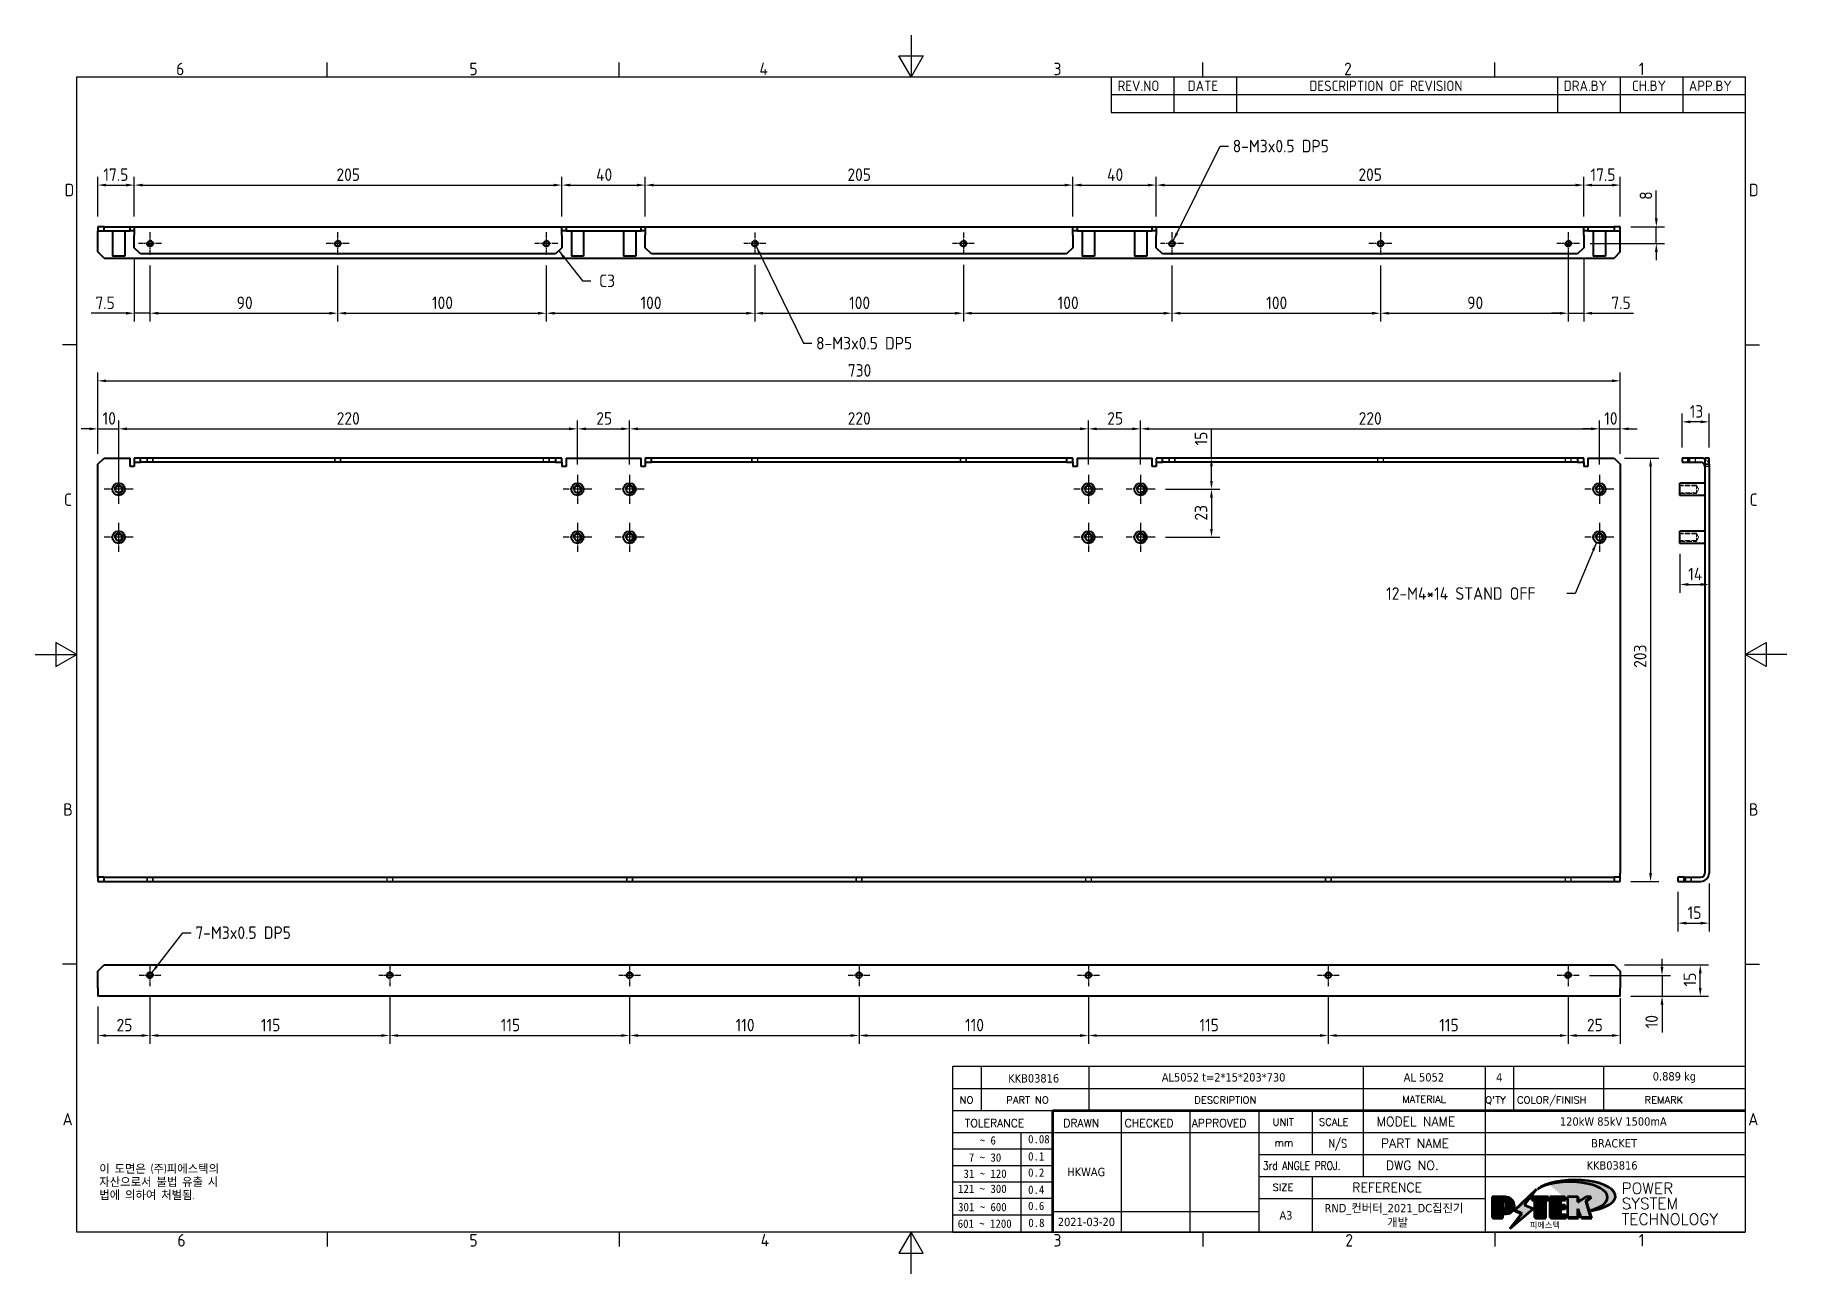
# Model space of a CAD drawing. Header units: millimetres. Extents: x 0 to 840, y 0 to 594.
import ezdxf
from ezdxf.enums import TextEntityAlignment as Align

# ---------------------------------------------------------------- set-up
doc = ezdxf.new("R2010")
doc.units = ezdxf.units.MM
doc.header["$LTSCALE"] = 2
doc.linetypes.add('CHAIN', pattern=[0.3543, 0.2362, -0.0295, 0.0591, -0.0295])
doc.linetypes.add('DASHED', pattern=[0.2067, 0.1654, -0.0413])
doc.layers.get('0').update_dxf_attribs({"color": 3, "lineweight": 25})
for name, color, linetype, lineweight in [('가려진 것(ISO)', 2, 'DASHED', 18), ('가시적인 것(ISO)', 3, 'Continuous', 40), ('가시적인 좁은 것(ISO)', 3, 'Continuous', 35), ('경계(ISO)', 7, 'Continuous', 25), ('기호(ISO)', 5, 'Continuous', 25), ('제목(ISO)', 5, 'Continuous', 50), ('중심 표식(ISO)', 1, 'Continuous', 25), ('치수(ISO)', 2, 'Continuous', 25), ('해치(ISO)', 7, 'Continuous', 18)]:
    doc.layers.add(name, color=color, linetype=linetype, lineweight=lineweight)
doc.styles.add('HAN_291', font='')
doc.styles.add('HAN_370', font='', dxfattribs={"width": 2})
doc.styles.add('ISO Proportiona M2B', font='isocp.shx')
doc.styles.add('RC_284', font='ROMANC.shx')
doc.styles.add('RC_287', font='ROMANC.shx')
doc.styles.add('RC_292', font='ROMANC.shx')
doc.styles.add('ROMANT_294', font='romant.shx')
doc.styles.add('문자 텍스트_M2B', font='isocp.shx')
doc.styles.add('문자 텍스트_PSTEK_POSCO', font='isocp.shx')
doc.styles.add('치수 텍스트_PSTEK_POSCO', font='isocp.shx')
doc.styles.add('텍스트 스타일198', font='tahoma.ttf')
doc.styles.add('텍스트 스타일333', font='ROMANC.shx', dxfattribs={"width": 0.8})
doc.styles.get('HAN_291').set_extended_font_data('GulimChe')
doc.styles.get('HAN_370').set_extended_font_data('GulimChe')
doc.dimstyles.new('치수_PSTEK_POSCO', dxfattribs={"dimscale": 2, "dimtxt": 3, "dimasz": 2, "dimexe": 2, "dimexo": 2.5, "dimgap": 1, "dimtad": 1, "dimrnd": 1e-08, "dimdsep": 46, "dimtxsty": '치수 텍스트_PSTEK_POSCO', "dimcen": 0.09, "dimdle": 10, "dimclrd": 7, "dimclre": 7, "dimclrt": 2, "dimadec": 1, "dimazin": 2, "dimtfac": 1, "dimtmove": 0, "dimatfit": 3, "dimfxl": 0, "dimtolj": 1, "dimlwd": -1, "dimlwe": -1, "dimarcsym": 0})
doc.dimstyles.new('치수_PSTEK_POSCO$7', dxfattribs={"dimscale": 2, "dimtxt": 3, "dimasz": 2, "dimexe": 2, "dimexo": 2.5, "dimgap": 1, "dimtad": 1, "dimrnd": 1e-08, "dimdsep": 46, "dimtxsty": '치수 텍스트_PSTEK_POSCO', "dimcen": 0.09, "dimdle": 10, "dimclrd": 7, "dimclre": 7, "dimclrt": 2, "dimadec": 1, "dimazin": 2, "dimtfac": 1, "dimtmove": 0, "dimatfit": 3, "dimfxl": 0, "dimtolj": 1, "dimlwd": -1, "dimlwe": -1, "dimarcsym": 0})

msp = doc.modelspace()

# ---------------------------------------------------------------- texts
at = {"layer": '기호(ISO)', "color": 2, "char_height": 6, "width": 54.56167, "attachment_point": 4, "line_spacing_factor": 0.525, "style": '치수 텍스트_PSTEK_POSCO'}
for s, insert in [('{8-M3x0.5 DP5}', (574.26, 540.76)), ('{8-M3x0.5 DP5}', (374.481, 446.271)), ('{7-M3x0.5 DP5}', (76.884, 163.615))]:
    msp.add_mtext(s, dxfattribs=dict(at, insert=insert))
at = {"layer": '기호(ISO)', "color": 2, "insert": (270.448, 476.17), "char_height": 6, "attachment_point": 4, "style": '치수 텍스트_PSTEK_POSCO'}
msp.add_mtext('{C3}', dxfattribs=at)
at = {"layer": '기호(ISO)', "color": 2, "insert": (647.803, 326.233), "char_height": 6, "width": 84.69369, "attachment_point": 4, "style": '치수 텍스트_PSTEK_POSCO'}
msp.add_mtext('{\\fISOCP|b0|i0;\\H6.0000;12-M4*14 STAND OFF}', dxfattribs=at)
at = {"layer": '기호(ISO)', "color": 7, "insert": (30.789, 52.457), "char_height": 4, "width": 102.48028, "attachment_point": 1, "line_spacing_factor": 0.944221, "style": '문자 텍스트_PSTEK_POSCO'}
msp.add_mtext('{이 도면은 (주)피에스텍의\\P자산으로서 불법 유출 시 \\P법에 의하여 처벌됨.}', dxfattribs=at)

# ---------------------------------------------------------------- blocks, each defined once
blk = doc.blocks.new('경계 Default Border')
at = {"layer": '경계(ISO)'}
for p, q in [((70, 287), (70, 290.4)), ((140, 287), (140, 290.4)), ((280, 287), (280, 290.4)), ((350, 287), (350, 290.4)), ((10, 222.75), (6.6, 222.75)), ((410, 222.75), (413.4, 222.75)), ((10, 74.25), (6.6, 74.25)), ((410, 74.25), (413.4, 74.25)), ((70, 10), (70, 6.6)), ((140, 10), (140, 6.6)), ((280, 10), (280, 6.6)), ((350, 10), (350, 6.6))]:
    blk.add_line(p, q, dxfattribs=at)
at = {"layer": '경계(ISO)', "flags": 128}
for points in [[(210, 297), (210, 287), (207.11, 292), (212.89, 292), (210, 287)], [(10, 10), (10, 287), (410, 287), (410, 10), (10, 10)], [(0, 148.5), (10, 148.5), (5, 151.39), (5, 145.61), (10, 148.5)], [(420, 148.5), (410, 148.5), (415, 151.39), (415, 145.61), (410, 148.5)], [(210, 0), (210, 10), (207.11, 5), (212.89, 5), (210, 10)]]:
    blk.add_lwpolyline(points, dxfattribs=at)
at = {"layer": '경계(ISO)', "color": 2, "char_height": 3, "attachment_point": 7, "style": '문자 텍스트_M2B'}
for s, insert in [('6', (33.83, 287.37)), ('5', (104.14, 287.37)), ('4', (173.67, 287.4)), ('3', (244.17, 287.37)), ('2', (313.83, 287.37)), ('1', (384.49, 287.4)), ('D', (7.08, 258.35)), ('D', (410.88, 258.35)), ('C', (6.93, 184.1)), ('C', (411.04, 184.1)), ('B', (6.77, 109.85)), ('B', (410.88, 109.85)), ('A', (6.6, 35.62)), ('A', (410.71, 35.62)), ('6', (34.14, 6.57)), ('5', (104.14, 6.57)), ('4', (173.97, 6.6)), ('3', (244.17, 6.57)), ('2', (314.13, 6.57)), ('1', (384.49, 6.6))]:
    blk.add_mtext(s, dxfattribs=dict(at, insert=insert))
blk = doc.blocks.new('제목 블록 PSTEK')
for color, points in [(252, [(317.22, 17.06), (322.03, 21.63), (322.28, 21.94), (317.05, 16.98), (318.75, 16.19), (316, 12.72), (316.34, 13), (318.92, 16.27)]), (5, [(321.62, 17.42), (319.53, 18.25), (322.45, 22.02), (317.22, 17.06), (318.92, 16.27), (316.17, 12.8)]), (1, [(324.48, 19.61), (325.24, 19.61), (325.24, 20.26), (321.23, 20.26), (321.23, 19.61), (321.98, 19.61), (321.98, 15.34), (324.48, 15.34)]), (252, [(321.98, 19.61), (321.4, 19.61), (321.4, 19.46), (321.98, 19.46)]), (252, [(324.66, 19.46), (325.42, 19.46), (325.42, 20.11), (325.24, 20.11), (325.24, 19.61), (324.48, 19.61), (324.48, 15.34), (322.16, 15.34), (322.16, 15.19), (324.66, 15.19)]), (1, [(329.23, 20.26), (325.66, 20.26), (325.66, 15.34), (329.36, 15.34), (329.36, 15.99), (328.11, 15.99), (328.11, 17.56), (329.23, 17.56), (329.23, 18.26), (328.11, 18.26), (328.11, 19.61), (329.23, 19.61)]), (252, [(328.29, 19.46), (329.41, 19.46), (329.41, 20.11), (329.23, 20.11), (329.23, 19.61), (328.11, 19.61), (328.11, 18.26), (328.29, 18.26)]), (252, [(328.29, 17.42), (329.41, 17.42), (329.41, 18.11), (329.23, 18.11), (329.23, 17.56), (328.11, 17.56), (328.11, 15.99), (328.29, 15.99)]), (1, [(332.33, 20.26), (329.86, 20.26), (329.86, 15.34), (332.33, 15.34), (332.33, 17.43), (333.07, 15.34), (335.49, 15.34), (334.25, 19.31), (335.44, 20.26), (334.31, 20.26), (332.33, 19)]), (252, [(332.51, 16.93), (332.33, 17.43), (332.33, 15.34), (330.04, 15.34), (330.04, 15.19), (332.51, 15.19)]), (252, [(332.51, 20.11), (332.33, 20.11), (332.33, 19), (332.51, 19.11)]), (252, [(335.62, 20.11), (335.25, 20.11), (334.25, 19.31), (335.49, 15.34), (333.2, 15.34), (333.25, 15.19), (335.66, 15.19), (334.43, 19.16)]), (252, [(329.54, 15.85), (329.36, 15.85), (329.36, 15.34), (325.83, 15.34), (325.83, 15.19), (329.54, 15.19)])]:
    blk.add_hatch(color=color).paths.add_polyline_path(points)
h = blk.add_hatch(color=1)
edge = h.paths.add_edge_path(flags=0)
edge.add_line((314.22, 19.61), (314.22, 17))
edge.add_line((314.22, 17), (314.35, 17))
edge.add_arc((314.35, 17.65), 0.651, 270, 360)
edge.add_line((315, 17.65), (315, 18.96))
edge.add_arc((314.35, 18.96), 0.651, 0, 90)
edge.add_line((314.35, 19.61), (314.22, 19.61))
edge = h.paths.add_edge_path()
edge.add_arc((314.98, 18.29), 1.97, 270, 450)
edge.add_line((314.98, 20.26), (311.77, 20.26))
edge.add_line((311.77, 20.26), (311.77, 15.34))
edge.add_line((311.77, 15.34), (314.22, 15.34))
edge.add_line((314.22, 15.34), (314.22, 16.32))
edge.add_line((314.22, 16.32), (314.98, 16.32))
h = blk.add_hatch(color=252)
edge = h.paths.add_edge_path()
edge.add_arc((314.98, 18.29), 1.97, 270, 406.8279)
edge.add_arc((315.16, 18.14), 1.97, -90, 53.561, ccw=False)
edge.add_line((315.16, 16.17), (314.4, 16.17))
edge.add_line((314.4, 16.17), (314.4, 15.19))
edge.add_line((314.4, 15.19), (311.94, 15.19))
edge.add_line((311.94, 15.19), (311.94, 15.34))
edge.add_line((311.94, 15.34), (314.22, 15.34))
edge.add_line((314.22, 15.34), (314.22, 16.32))
edge.add_line((314.22, 16.32), (314.98, 16.32))
h = blk.add_hatch(color=252)
edge = h.paths.add_edge_path()
edge.add_line((314.4, 19.46), (314.53, 19.46))
edge.add_arc((314.53, 18.81), 0.651, 60.4189, 90, ccw=False)
edge.add_arc((314.35, 18.96), 0.651, 39.9699, 90)
edge.add_line((314.35, 19.61), (314.22, 19.61))
edge.add_line((314.22, 19.61), (314.22, 17))
edge.add_line((314.22, 17), (314.35, 17))
edge.add_arc((314.35, 17.65), 0.651, 270, 274.6931)
edge.add_line((314.4, 17), (314.4, 19.46))
at = {"layer": '해치(ISO)', "true_color": 0x27d1fc}
h = blk.add_hatch(color=140, dxfattribs=at)
edge = h.paths.add_edge_path()
edge.add_ellipse((330.37, 20.16), major_axis=(9.1, 0), ratio=0.40699, start_angle=301.3098, end_angle=507.7437)
edge.add_ellipse((331.53, 20.46), major_axis=(-9.82, 0), ratio=0.39426, start_angle=111.5121, end_angle=334.4703, ccw=False)
edge.add_line((335.14, 16.86), (335.1, 16.99))
at = {"color": 180}
for p, q in [((182.48, 11.79), (182.48, 51.57)), ((182.48, 51.57), (372.48, 51.57)), ((189.27, 51.57), (189.27, 41.01)), ((215.22, 41.01), (215.22, 51.57)), ((280.88, 51.57), (280.88, 41.01)), ((310.09, 51.57), (310.09, 41.01)), ((316.9, 51.57), (316.9, 41.01)), ((338.46, 51.57), (338.46, 41.01)), ((372.48, 51.57), (372.48, 11.79)), ((182.48, 46.29), (372.48, 46.29)), ((182.48, 41.01), (206.45, 41.01)), ((222.94, 11.79), (222.94, 41.01)), ((239.43, 11.79), (239.43, 41.01)), ((255.92, 11.79), (255.92, 41.01)), ((268.69, 41.01), (268.69, 30.45)), ((280.88, 41.01), (280.88, 25.17)), ((310.09, 41.01), (310.09, 11.79)), ((182.48, 35.73), (206.45, 35.73)), ((198.86, 12.03), (198.86, 35.73)), ((206.45, 35.73), (372.48, 35.73)), ((182.48, 31.78), (206.45, 31.78)), ((255.92, 30.45), (372.48, 30.45)), ((182.48, 27.83), (206.45, 27.83)), ((182.48, 23.88), (206.45, 23.88)), ((255.92, 25.17), (372.48, 25.17)), ((268.69, 25.17), (268.69, 11.79)), ((182.48, 19.93), (206.45, 19.93)), ((255.92, 19.89), (310.09, 19.89)), ((182.48, 15.98), (206.45, 15.98)), ((206.45, 16.74), (255.92, 16.74)), ((182.48, 11.79), (372.48, 11.79))]:
    blk.add_line(p, q, dxfattribs=at)
at = {"color": 7, "lineweight": 50}
for p, q in [((206.45, 11.79), (206.45, 41.01)), ((206.45, 41.01), (372.48, 41.01))]:
    blk.add_line(p, q, dxfattribs=at)
at = {"color": 7}
for p, q in [((322.28, 21.94), (317.05, 16.98)), ((322.45, 22.02), (317.22, 17.06)), ((317.22, 17.06), (322.03, 21.63)), ((319.53, 18.25), (322.45, 22.02)), ((322.03, 21.63), (322.28, 21.94)), ((314.98, 20.26), (311.77, 20.26)), ((311.77, 20.26), (311.77, 15.34)), ((314.98, 20.26), (311.77, 20.26)), ((311.77, 20.26), (311.77, 15.34)), ((314.22, 17), (314.22, 19.61)), ((314.22, 19.61), (314.35, 19.61)), ((314.35, 19.61), (314.22, 19.61)), ((314.22, 19.61), (314.22, 17)), ((314.22, 17), (314.22, 19.61)), ((314.22, 19.61), (314.35, 19.61)), ((314.35, 17), (314.22, 17)), ((314.22, 17), (314.35, 17)), ((314.35, 17), (314.22, 17)), ((314.4, 19.46), (314.53, 19.46)), ((314.4, 17), (314.4, 19.46)), ((315, 18.96), (315, 17.65)), ((315, 18.96), (315, 17.65)), ((316.17, 12.8), (321.62, 17.42)), ((317.05, 16.98), (318.75, 16.19)), ((318.92, 16.27), (317.22, 17.06)), ((317.22, 17.06), (318.92, 16.27)), ((321.62, 17.42), (319.53, 18.25)), ((325.24, 20.26), (321.23, 20.26)), ((321.23, 20.26), (321.23, 19.61)), ((325.24, 20.26), (321.23, 20.26)), ((321.23, 20.26), (321.23, 19.61)), ((321.23, 19.61), (321.98, 19.61)), ((321.23, 19.61), (321.98, 19.61)), ((321.4, 19.61), (321.4, 19.46)), ((321.98, 19.61), (321.4, 19.61)), ((321.4, 19.46), (321.98, 19.46)), ((321.98, 19.61), (321.98, 15.34)), ((321.98, 19.46), (321.98, 19.61)), ((321.98, 19.61), (321.98, 15.34)), ((324.48, 19.61), (325.24, 19.61)), ((324.48, 15.34), (324.48, 19.61)), ((325.24, 19.61), (324.48, 19.61)), ((324.48, 19.61), (324.48, 15.34)), ((324.48, 19.61), (325.24, 19.61)), ((324.48, 15.34), (324.48, 19.61)), ((324.66, 19.46), (325.42, 19.46)), ((324.66, 15.19), (324.66, 19.46)), ((325.24, 19.61), (325.24, 20.26)), ((325.24, 19.61), (325.24, 20.26)), ((325.42, 20.11), (325.24, 20.11)), ((325.24, 20.11), (325.24, 19.61)), ((325.42, 19.46), (325.42, 20.11)), ((329.23, 20.26), (325.66, 20.26)), ((325.66, 20.26), (325.66, 15.34)), ((325.66, 20.26), (325.66, 15.34)), ((329.23, 20.26), (325.66, 20.26)), ((328.11, 18.26), (328.11, 19.61)), ((328.11, 19.61), (329.23, 19.61)), ((329.23, 19.61), (328.11, 19.61)), ((328.11, 19.61), (328.11, 18.26)), ((328.11, 18.26), (328.11, 19.61)), ((328.11, 19.61), (329.23, 19.61)), ((329.23, 18.26), (328.11, 18.26)), ((328.11, 18.26), (328.29, 18.26)), ((329.23, 18.26), (328.11, 18.26)), ((328.11, 17.56), (329.23, 17.56)), ((328.11, 15.99), (328.11, 17.56)), ((329.23, 17.56), (328.11, 17.56)), ((328.11, 17.56), (328.11, 15.99)), ((328.11, 17.56), (329.23, 17.56)), ((328.11, 15.99), (328.11, 17.56)), ((328.29, 18.26), (328.29, 19.46)), ((328.29, 19.46), (329.41, 19.46)), ((328.29, 15.99), (328.29, 17.42)), ((328.29, 17.42), (329.41, 17.42)), ((329.23, 19.61), (329.23, 20.26)), ((329.23, 19.61), (329.23, 20.26)), ((329.41, 20.11), (329.23, 20.11)), ((329.23, 20.11), (329.23, 19.61)), ((329.23, 17.56), (329.23, 18.26)), ((329.23, 17.56), (329.23, 18.26)), ((329.41, 18.11), (329.23, 18.11)), ((329.23, 18.11), (329.23, 17.56)), ((329.41, 19.46), (329.41, 20.11)), ((329.41, 17.42), (329.41, 18.11)), ((332.33, 20.26), (329.86, 20.26)), ((329.86, 20.26), (329.86, 15.34)), ((329.86, 20.26), (329.86, 15.34)), ((332.33, 20.26), (329.86, 20.26)), ((334.31, 20.26), (332.33, 19)), ((332.33, 19), (332.33, 20.26)), ((334.31, 20.26), (332.33, 19)), ((332.33, 19), (332.33, 20.26)), ((332.51, 20.11), (332.33, 20.11)), ((332.33, 20.11), (332.33, 19)), ((332.33, 19), (332.51, 19.11)), ((332.33, 17.43), (333.07, 15.34)), ((332.33, 15.34), (332.33, 17.43)), ((332.51, 16.93), (332.33, 17.43)), ((332.33, 17.43), (332.33, 15.34)), ((332.33, 17.43), (333.07, 15.34)), ((332.33, 15.34), (332.33, 17.43)), ((332.51, 19.11), (332.51, 20.11)), ((332.51, 15.19), (332.51, 16.93)), ((334.25, 19.31), (335.44, 20.26)), ((334.25, 19.31), (335.44, 20.26)), ((335.25, 20.11), (334.25, 19.31)), ((335.49, 15.34), (334.25, 19.31)), ((334.25, 19.31), (335.49, 15.34)), ((335.49, 15.34), (334.25, 19.31)), ((335.44, 20.26), (334.31, 20.26)), ((335.44, 20.26), (334.31, 20.26)), ((334.43, 19.16), (335.62, 20.11)), ((335.66, 15.19), (334.43, 19.16)), ((335.62, 20.11), (335.25, 20.11)), ((345.04, 17.5), (344.99, 17.69)), ((311.77, 15.34), (314.22, 15.34)), ((311.77, 15.34), (314.22, 15.34)), ((314.22, 15.34), (311.94, 15.34)), ((311.94, 15.34), (311.94, 15.19)), ((311.94, 15.19), (314.4, 15.19)), ((314.22, 16.32), (314.98, 16.32)), ((314.22, 15.34), (314.22, 16.32)), ((314.98, 16.32), (314.22, 16.32)), ((314.22, 16.32), (314.22, 15.34)), ((314.22, 16.32), (314.98, 16.32)), ((314.22, 15.34), (314.22, 16.32)), ((314.4, 16.17), (315.16, 16.17)), ((314.4, 15.19), (314.4, 16.17)), ((318.75, 16.19), (316, 12.72)), ((316, 12.72), (316.34, 13)), ((318.92, 16.27), (316.17, 12.8)), ((316.34, 13), (318.92, 16.27)), ((321.98, 15.34), (324.48, 15.34)), ((321.98, 15.34), (324.48, 15.34)), ((324.48, 15.34), (322.16, 15.34)), ((322.16, 15.34), (322.16, 15.19)), ((322.16, 15.19), (324.66, 15.19)), ((325.66, 15.34), (329.36, 15.34)), ((325.66, 15.34), (329.36, 15.34)), ((329.36, 15.34), (325.83, 15.34)), ((325.83, 15.34), (325.83, 15.19)), ((325.83, 15.19), (329.54, 15.19)), ((329.36, 15.99), (328.11, 15.99)), ((328.11, 15.99), (328.29, 15.99)), ((329.36, 15.99), (328.11, 15.99)), ((329.36, 15.34), (329.36, 15.99)), ((329.36, 15.34), (329.36, 15.99)), ((329.54, 15.85), (329.36, 15.85)), ((329.36, 15.85), (329.36, 15.34)), ((329.54, 15.19), (329.54, 15.85)), ((329.86, 15.34), (332.33, 15.34)), ((329.86, 15.34), (332.33, 15.34)), ((332.33, 15.34), (330.04, 15.34)), ((330.04, 15.34), (330.04, 15.19)), ((330.04, 15.19), (332.51, 15.19)), ((333.07, 15.34), (335.49, 15.34)), ((333.07, 15.34), (335.49, 15.34)), ((335.49, 15.34), (333.2, 15.34)), ((333.2, 15.34), (333.25, 15.19)), ((333.25, 15.19), (335.66, 15.19))]:
    blk.add_line(p, q, dxfattribs=at)
at = {"color": 5}
for p, q in [((322.45, 22.02), (317.22, 17.06)), ((319.53, 18.25), (322.45, 22.02)), ((316.17, 12.8), (321.62, 17.42)), ((317.22, 17.06), (318.92, 16.27)), ((321.62, 17.42), (319.53, 18.25)), ((318.92, 16.27), (316.17, 12.8))]:
    blk.add_line(p, q, dxfattribs=at)
at = {"color": 1}
for p, q in [((314.98, 20.26), (311.77, 20.26)), ((311.77, 20.26), (311.77, 15.34)), ((314.22, 17), (314.22, 19.61)), ((314.22, 19.61), (314.35, 19.61)), ((314.35, 17), (314.22, 17)), ((315, 18.96), (315, 17.65)), ((325.24, 20.26), (321.23, 20.26)), ((321.23, 20.26), (321.23, 19.61)), ((321.23, 19.61), (321.98, 19.61)), ((321.98, 19.61), (321.98, 15.34)), ((324.48, 19.61), (325.24, 19.61)), ((324.48, 15.34), (324.48, 19.61)), ((325.24, 19.61), (325.24, 20.26)), ((329.23, 20.26), (325.66, 20.26)), ((325.66, 20.26), (325.66, 15.34)), ((328.11, 18.26), (328.11, 19.61)), ((328.11, 19.61), (329.23, 19.61)), ((329.23, 18.26), (328.11, 18.26)), ((328.11, 17.56), (329.23, 17.56)), ((328.11, 15.99), (328.11, 17.56)), ((329.23, 19.61), (329.23, 20.26)), ((329.23, 17.56), (329.23, 18.26)), ((332.33, 20.26), (329.86, 20.26)), ((329.86, 20.26), (329.86, 15.34)), ((334.31, 20.26), (332.33, 19)), ((332.33, 19), (332.33, 20.26)), ((332.33, 17.43), (333.07, 15.34)), ((332.33, 15.34), (332.33, 17.43)), ((334.25, 19.31), (335.44, 20.26)), ((335.49, 15.34), (334.25, 19.31)), ((335.44, 20.26), (334.31, 20.26)), ((311.77, 15.34), (314.22, 15.34)), ((314.22, 16.32), (314.98, 16.32)), ((314.22, 15.34), (314.22, 16.32)), ((321.98, 15.34), (324.48, 15.34)), ((325.66, 15.34), (329.36, 15.34)), ((329.36, 15.99), (328.11, 15.99)), ((329.36, 15.34), (329.36, 15.99)), ((329.86, 15.34), (332.33, 15.34)), ((333.07, 15.34), (335.49, 15.34))]:
    blk.add_line(p, q, dxfattribs=at)
at = {"color": 7}
for centre, radius, start, end in [((314.35, 18.96), 0.651, 0, 90), ((314.35, 18.96), 0.651, 39.9699, 90), ((314.35, 18.96), 0.651, 0, 90), ((314.35, 17.65), 0.651, 270, 0), ((314.35, 17.65), 0.651, 270, 0), ((314.35, 17.65), 0.651, 270, 274.6931), ((314.53, 18.81), 0.651, 60.4189, 90), ((314.98, 18.29), 1.97, 270, 90), ((314.98, 18.29), 1.97, 270, 90), ((314.98, 18.29), 1.97, 270, 46.8279), ((315.16, 18.14), 1.97, 270, 53.561)]:
    blk.add_arc(centre, radius, start, end, dxfattribs=at)
at = {"color": 1}
for centre, radius, start, end in [((314.35, 18.96), 0.651, 0, 90), ((314.35, 17.65), 0.651, 270, 0), ((314.98, 18.29), 1.97, 270, 90)]:
    blk.add_arc(centre, radius, start, end, dxfattribs=at)
at = {"layer": '제목(ISO)', "lineweight": 18}
blk.add_line((182.48, 35.73), (182.48, 11.79), dxfattribs=at)
at = {"layer": '제목(ISO)'}
for p, q in [((322.28, 21.94), (317.05, 16.98)), ((322.45, 22.02), (317.22, 17.06)), ((317.22, 17.06), (322.03, 21.63)), ((319.53, 18.25), (322.45, 22.02)), ((322.03, 21.63), (322.28, 21.94)), ((314.98, 20.26), (311.77, 20.26)), ((311.77, 20.26), (311.77, 15.34)), ((314.22, 17), (314.22, 19.61)), ((314.22, 19.61), (314.35, 19.61)), ((314.35, 19.61), (314.22, 19.61)), ((314.22, 19.61), (314.22, 17)), ((314.35, 17), (314.22, 17)), ((314.22, 17), (314.35, 17)), ((314.4, 19.46), (314.53, 19.46)), ((314.4, 17), (314.4, 19.46)), ((315, 18.96), (315, 17.65)), ((316.17, 12.8), (321.62, 17.42)), ((317.05, 16.98), (318.75, 16.19)), ((317.22, 17.06), (318.92, 16.27)), ((318.92, 16.27), (317.22, 17.06)), ((321.62, 17.42), (319.53, 18.25)), ((325.24, 20.26), (321.23, 20.26)), ((321.23, 20.26), (321.23, 19.61)), ((321.23, 19.61), (321.98, 19.61)), ((321.98, 19.61), (321.4, 19.61)), ((321.4, 19.61), (321.4, 19.46)), ((321.4, 19.46), (321.98, 19.46)), ((321.98, 19.61), (321.98, 15.34)), ((321.98, 19.46), (321.98, 19.61)), ((324.48, 19.61), (325.24, 19.61)), ((324.48, 15.34), (324.48, 19.61)), ((325.24, 19.61), (324.48, 19.61)), ((324.48, 19.61), (324.48, 15.34)), ((324.66, 19.46), (325.42, 19.46)), ((324.66, 15.19), (324.66, 19.46)), ((325.24, 19.61), (325.24, 20.26)), ((325.42, 20.11), (325.24, 20.11)), ((325.24, 20.11), (325.24, 19.61)), ((325.42, 19.46), (325.42, 20.11)), ((329.23, 20.26), (325.66, 20.26)), ((325.66, 20.26), (325.66, 15.34)), ((328.11, 18.26), (328.11, 19.61)), ((328.11, 19.61), (329.23, 19.61)), ((329.23, 19.61), (328.11, 19.61)), ((328.11, 19.61), (328.11, 18.26)), ((329.23, 18.26), (328.11, 18.26)), ((328.11, 18.26), (328.29, 18.26)), ((328.11, 15.99), (328.11, 17.56)), ((328.11, 17.56), (329.23, 17.56)), ((329.23, 17.56), (328.11, 17.56)), ((328.11, 17.56), (328.11, 15.99)), ((328.29, 19.46), (329.41, 19.46)), ((328.29, 18.26), (328.29, 19.46)), ((328.29, 17.42), (329.41, 17.42)), ((328.29, 15.99), (328.29, 17.42)), ((329.23, 19.61), (329.23, 20.26)), ((329.41, 20.11), (329.23, 20.11)), ((329.23, 20.11), (329.23, 19.61)), ((329.23, 17.56), (329.23, 18.26)), ((329.41, 18.11), (329.23, 18.11)), ((329.23, 18.11), (329.23, 17.56)), ((329.41, 19.46), (329.41, 20.11)), ((329.41, 17.42), (329.41, 18.11)), ((332.33, 20.26), (329.86, 20.26)), ((329.86, 20.26), (329.86, 15.34)), ((334.31, 20.26), (332.33, 19)), ((332.33, 19), (332.33, 20.26)), ((332.51, 20.11), (332.33, 20.11)), ((332.33, 20.11), (332.33, 19)), ((332.33, 19), (332.51, 19.11)), ((332.33, 15.34), (332.33, 17.43)), ((332.33, 17.43), (333.07, 15.34)), ((332.51, 16.93), (332.33, 17.43)), ((332.33, 17.43), (332.33, 15.34)), ((332.51, 19.11), (332.51, 20.11)), ((332.51, 15.19), (332.51, 16.93)), ((334.25, 19.31), (335.44, 20.26)), ((335.25, 20.11), (334.25, 19.31)), ((335.49, 15.34), (334.25, 19.31)), ((334.25, 19.31), (335.49, 15.34)), ((335.44, 20.26), (334.31, 20.26)), ((334.43, 19.16), (335.62, 20.11)), ((335.66, 15.19), (334.43, 19.16)), ((335.62, 20.11), (335.25, 20.11)), ((311.77, 15.34), (314.22, 15.34)), ((314.22, 15.34), (311.94, 15.34)), ((311.94, 15.34), (311.94, 15.19)), ((311.94, 15.19), (314.4, 15.19)), ((314.22, 15.34), (314.22, 16.32)), ((314.22, 16.32), (314.98, 16.32)), ((314.98, 16.32), (314.22, 16.32)), ((314.22, 16.32), (314.22, 15.34)), ((314.4, 15.19), (314.4, 16.17)), ((314.4, 16.17), (315.16, 16.17)), ((318.75, 16.19), (316, 12.72)), ((316, 12.72), (316.34, 13)), ((318.92, 16.27), (316.17, 12.8)), ((316.34, 13), (318.92, 16.27)), ((321.98, 15.34), (324.48, 15.34)), ((324.48, 15.34), (322.16, 15.34)), ((322.16, 15.34), (322.16, 15.19)), ((322.16, 15.19), (324.66, 15.19)), ((325.66, 15.34), (329.36, 15.34)), ((329.36, 15.34), (325.83, 15.34)), ((325.83, 15.34), (325.83, 15.19)), ((325.83, 15.19), (329.54, 15.19)), ((329.36, 15.99), (328.11, 15.99)), ((328.11, 15.99), (328.29, 15.99)), ((329.36, 15.34), (329.36, 15.99)), ((329.54, 15.85), (329.36, 15.85)), ((329.36, 15.85), (329.36, 15.34)), ((329.54, 15.19), (329.54, 15.85)), ((329.86, 15.34), (332.33, 15.34)), ((332.33, 15.34), (330.04, 15.34)), ((330.04, 15.34), (330.04, 15.19)), ((330.04, 15.19), (332.51, 15.19)), ((333.07, 15.34), (335.49, 15.34)), ((335.49, 15.34), (333.2, 15.34)), ((333.2, 15.34), (333.25, 15.19)), ((333.25, 15.19), (335.66, 15.19))]:
    blk.add_line(p, q, dxfattribs=at)
at = {"layer": '제목(ISO)', "color": 4}
blk.add_line((335.14, 16.86), (335.1, 16.99), dxfattribs=at)
at = {"layer": '제목(ISO)'}
for centre, radius, start, end in [((314.35, 18.96), 0.651, 0, 90), ((314.35, 18.96), 0.651, 39.9699, 90), ((314.35, 17.65), 0.651, 270, 0), ((314.35, 17.65), 0.651, 270, 274.6931), ((314.53, 18.81), 0.651, 60.4189, 90), ((314.98, 18.29), 1.97, 46.8279, 90), ((314.98, 18.29), 1.97, 270, 46.8279), ((314.98, 18.29), 1.97, 270, 46.8279), ((315.16, 18.14), 1.97, 270, 53.561)]:
    blk.add_arc(centre, radius, start, end, dxfattribs=at)
at = {"layer": '제목(ISO)', "color": 4}
for centre, major_axis, ratio, start_param, end_param in [((331.53, 20.46), (9.82, 0), 0.39426, 5.087845, 8.9792), ((330.37, 20.16), (9.1, 0), 0.40699, 5.258849, 8.861799)]:
    blk.add_ellipse(centre, major_axis=major_axis, ratio=ratio, start_param=start_param, end_param=end_param, dxfattribs=at)
at = {"color": 2}
for s, height, style, p in [('NO', 1.742, 'RC_284', (184.14, 42.62)), ('PART NO', 1.742, 'RC_284', (195.34, 42.62)), ('DESCRIPTION', 1.7424, 'RC_284', (240.4, 42.62)), ("Q'TY", 1.742, 'RC_284', (310.14, 42.62)), ('COLOR/FINISH', 1.7424, 'RC_284', (317.77, 42.62)), ('REMARK', 1.742, 'RC_284', (348.35, 42.62)), (' TOLERANCE', 1.9, 'RC_287', (184.09, 37.01)), ('DRAWN', 1.9, 'RC_287', (208.98, 37.01)), ('CHECKED', 1.9, 'RC_287', (223.69, 37.01)), ('APPROVED', 1.9, 'RC_287', (239.78, 37.01)), ('UNIT', 1.742, 'RC_284', (259.17, 37.34)), ('SCALE', 1.742, 'RC_284', (270.29, 37.34)), ('MODEL NAME', 2.178, 'RC_292', (284.1, 37.25)), ('    ~ 6', 2, 'HAN_291', (183.77, 32.82)), ('0.08', 2, 'HAN_291', (200.55, 33.1)), ('PART NAME', 2.178, 'RC_292', (285.14, 32.03)), ('  7 ~ 30', 2, 'HAN_291', (183.77, 28.71)), ('0.1', 2, 'HAN_291', (200.55, 28.99)), ('mm', 1.742, 'RC_284', (259.65, 32.35)), (' 31 ~ 120', 2, 'HAN_291', (183.77, 24.83)), ('0.2', 2, 'HAN_291', (200.55, 25.11)), (' DWG NO.', 2.178, 'RC_292', (284.81, 26.75)), ('121 ~ 300', 2, 'HAN_291', (183.77, 21.21)), ('0.4', 2, 'HAN_291', (200.55, 21)), ('SIZE', 1.742, 'RC_284', (259.17, 21.69)), ('REFERENCE', 2.178, 'RC_292', (278.27, 21.43)), ('301 ~ 600', 2, 'HAN_291', (183.77, 16.83)), ('0.6', 2, 'HAN_291', (200.55, 17.12)), ('601 ~ 1200', 2, 'HAN_291', (183.68, 12.85)), ('0.8', 2, 'HAN_291', (200.61, 13.06))]:
    blk.add_text(s, height=height, dxfattribs=dict(at, style=style)).set_placement(p)
at = {"color": 2, "style": 'RC_284'}
blk.add_text('MATERIAL', height=1.742, dxfattribs=at).set_placement((295.48, 43.65), align=Align.MIDDLE_CENTER)
at = {"color": 7, "style": '텍스트 스타일333', "width": 0.8}
blk.add_text('N/S', height=2, dxfattribs=at).set_placement((274.78, 33.09), align=Align.MIDDLE_CENTER)
at = {"color": 2, "style": '텍스트 스타일333', "width": 0.8}
blk.add_text('3rd ANGLE PROJ.', height=2, dxfattribs=at).set_placement((256.84, 26.76))
at = {"color": 7, "style": 'ROMANT_294'}
for s, p in [('POWER', (342.83, 20.97)), ('SYSTEM', (342.83, 17.33)), ('TECHNOLOGY', (342.83, 13.57))]:
    blk.add_text(s, height=2.7, dxfattribs=at).set_placement(p)
at = {"color": 7, "insert": (320.85, 14.21), "char_height": 1.4, "attachment_point": 1, "line_spacing_factor": 0.332, "style": 'HAN_370'}
blk.add_mtext('\\fHY견고딕|b0|i0;\\H1.4000;피에스텍', dxfattribs=at)
at = {"layer": '제목(ISO)', "color": 7, "style": '텍스트 스타일198'}
for tag, p in [('질량\\P3;_001', (350.3, 48.16)), ('부품_번호_001', (195.78, 47.68)), ('설명_001', (232.6, 47.92)), ('재질_001', (290.6, 47.93)), ("3._Q'TY_001", (312.75, 47.93)), ('1._MODEL_NAME_001', (328.05, 37.34)), ('제목_001', (335.53, 32.12)), ('설계자_001', (209.94, 25.23)), ('부품_번호_001', (334.44, 26.81)), ('시트_크기_001', (260.81, 14.84)), ('프로젝트_001', (271.63, 16.57)), ('작성_날짜_001', (207.67, 13.27)), ('프로젝트_002', (286.64, 13.15))]:
    blk.add_attdef(tag, p, '', height=2, dxfattribs=at)
for tag, p in [('4._COLOR', (327.68, 48.93)), ('점검자', (231.18, 26.23)), ('엔지니어링_승인자', (247.67, 26.23)), ('점검_날짜', (231.18, 14.27)), ('엔지니어링_승인_날짜', (247.67, 14.27))]:
    blk.add_attdef(tag, text='', height=2, dxfattribs=at).set_placement(p, align=Align.MIDDLE_CENTER)
blk = doc.blocks.new('리비전 내역')
at = {"layer": '기호(ISO)'}
for p, q in [((258, 287), (410, 287)), ((258, 287), (258, 282.72)), ((273, 287), (273, 282.72)), ((288, 287), (288, 282.72)), ((365, 287), (365, 282.72)), ((380, 287), (380, 282.72)), ((395, 287), (395, 282.72)), ((410, 287), (410, 282.72)), ((258, 282.72), (410, 282.72)), ((258, 282.72), (258, 278.44)), ((273, 282.72), (273, 278.44)), ((288, 282.72), (288, 278.44)), ((365, 282.72), (365, 278.44)), ((380, 282.72), (380, 278.44)), ((395, 282.72), (395, 278.44)), ((410, 282.72), (410, 278.44)), ((258, 278.44), (410, 278.44))]:
    blk.add_line(p, q, dxfattribs=at)
at = {"layer": '기호(ISO)', "color": 2, "char_height": 2.5, "attachment_point": 7, "style": 'ISO Proportiona M2B'}
for s, insert in [('REV.NO', (259.53, 283.58)), ('DATE', (276.31, 283.58)), ('DESCRIPTION OF REVISION', (305.51, 283.58)), ('DRA.BY', (366.48, 283.58)), ('CH.BY', (382.86, 283.58)), ('APP.BY', (396.48, 283.58))]:
    blk.add_mtext(s, dxfattribs=dict(at, insert=insert))
blk = doc.blocks.new('*D22')
at = {"layer": 'Defpoints', "color": 0, "transparency": 16777216}
for p in [(40.1, 405.19), (30.1, 388.21), (40.1, 376.21)]:
    blk.add_point(p, dxfattribs=at)
at = {"layer": '치수(ISO)', "color": 7, "transparency": 16777216}
for p, q in [((26.1, 405.19), (22.1, 405.19)), ((30.1, 393.21), (30.1, 409.19)), ((30.1, 405.19), (40.1, 405.19)), ((40.1, 381.21), (40.1, 409.19)), ((44.1, 405.19), (48.1, 405.19))]:
    blk.add_line(p, q, dxfattribs=at)
for points in [[(26.1, 405.86), (26.1, 404.53), (30.1, 405.19)], [(44.1, 405.86), (44.1, 404.53), (40.1, 405.19)]]:
    blk.add_solid(points, dxfattribs=at)
at = {"layer": '치수(ISO)', "color": 2, "transparency": 16777216, "insert": (32.39, 410.19), "char_height": 6, "attachment_point": 4, "style": '치수 텍스트_PSTEK_POSCO'}
blk.add_mtext('\\A1;10', dxfattribs=at)
blk = doc.blocks.new('*D23')
at = {"layer": 'Defpoints', "color": 0, "transparency": 16777216}
for p in [(260.1, 405.19), (260.1, 383.16), (40.1, 376.21)]:
    blk.add_point(p, dxfattribs=at)
at = {"layer": '치수(ISO)', "color": 7, "transparency": 16777216}
for p, q in [((40.1, 381.21), (40.1, 409.19)), ((44.1, 405.19), (256.1, 405.19)), ((260.1, 388.16), (260.1, 409.19))]:
    blk.add_line(p, q, dxfattribs=at)
for points in [[(44.1, 405.86), (44.1, 404.53), (40.1, 405.19)], [(256.1, 405.86), (256.1, 404.53), (260.1, 405.19)]]:
    blk.add_solid(points, dxfattribs=at)
at = {"layer": '치수(ISO)', "color": 2, "transparency": 16777216, "insert": (144.64, 410.19), "char_height": 6, "attachment_point": 4, "style": '치수 텍스트_PSTEK_POSCO'}
blk.add_mtext('\\A1;220', dxfattribs=at)
blk = doc.blocks.new('*D24')
at = {"layer": 'Defpoints', "color": 0, "transparency": 16777216}
for p in [(285.1, 405.19), (260.1, 383.16), (285.1, 383.16)]:
    blk.add_point(p, dxfattribs=at)
at = {"layer": '치수(ISO)', "color": 7, "transparency": 16777216}
for p, q in [((260.1, 388.16), (260.1, 409.19)), ((264.1, 405.19), (281.1, 405.19)), ((285.1, 388.16), (285.1, 409.19))]:
    blk.add_line(p, q, dxfattribs=at)
for points in [[(264.1, 405.86), (264.1, 404.53), (260.1, 405.19)], [(281.1, 405.86), (281.1, 404.53), (285.1, 405.19)]]:
    blk.add_solid(points, dxfattribs=at)
at = {"layer": '치수(ISO)', "color": 2, "transparency": 16777216, "insert": (269.12, 410.19), "char_height": 6, "attachment_point": 4, "style": '치수 텍스트_PSTEK_POSCO'}
blk.add_mtext('\\A1;25', dxfattribs=at)
blk = doc.blocks.new('*D25')
at = {"layer": 'Defpoints', "color": 0, "transparency": 16777216}
for p in [(505.1, 405.19), (285.1, 383.16), (505.1, 383.16)]:
    blk.add_point(p, dxfattribs=at)
at = {"layer": '치수(ISO)', "color": 7, "transparency": 16777216}
for p, q in [((285.1, 388.16), (285.1, 409.19)), ((289.1, 405.19), (501.1, 405.19)), ((505.1, 388.16), (505.1, 409.19))]:
    blk.add_line(p, q, dxfattribs=at)
for points in [[(289.1, 405.86), (289.1, 404.53), (285.1, 405.19)], [(501.1, 405.86), (501.1, 404.53), (505.1, 405.19)]]:
    blk.add_solid(points, dxfattribs=at)
at = {"layer": '치수(ISO)', "color": 2, "transparency": 16777216, "insert": (389.64, 410.19), "char_height": 6, "attachment_point": 4, "style": '치수 텍스트_PSTEK_POSCO'}
blk.add_mtext('\\A1;220', dxfattribs=at)
blk = doc.blocks.new('*D26')
at = {"layer": 'Defpoints', "color": 0, "transparency": 16777216}
for p in [(530.1, 405.19), (505.1, 383.16), (530.1, 383.16)]:
    blk.add_point(p, dxfattribs=at)
at = {"layer": '치수(ISO)', "color": 7, "transparency": 16777216}
for p, q in [((505.1, 388.16), (505.1, 409.19)), ((509.1, 405.19), (526.1, 405.19)), ((530.1, 388.16), (530.1, 409.19))]:
    blk.add_line(p, q, dxfattribs=at)
for points in [[(509.1, 405.86), (509.1, 404.53), (505.1, 405.19)], [(526.1, 405.86), (526.1, 404.53), (530.1, 405.19)]]:
    blk.add_solid(points, dxfattribs=at)
at = {"layer": '치수(ISO)', "color": 2, "transparency": 16777216, "insert": (514.12, 410.19), "char_height": 6, "attachment_point": 4, "style": '치수 텍스트_PSTEK_POSCO'}
blk.add_mtext('\\A1;25', dxfattribs=at)
blk = doc.blocks.new('*D27')
at = {"layer": 'Defpoints', "color": 0, "transparency": 16777216}
for p in [(750.1, 405.19), (530.1, 383.16), (750.1, 383.16)]:
    blk.add_point(p, dxfattribs=at)
at = {"layer": '치수(ISO)', "color": 7, "transparency": 16777216}
for p, q in [((530.1, 388.16), (530.1, 409.19)), ((534.1, 405.19), (746.1, 405.19)), ((750.1, 388.16), (750.1, 409.19))]:
    blk.add_line(p, q, dxfattribs=at)
for points in [[(534.1, 405.86), (534.1, 404.53), (530.1, 405.19)], [(746.1, 405.86), (746.1, 404.53), (750.1, 405.19)]]:
    blk.add_solid(points, dxfattribs=at)
at = {"layer": '치수(ISO)', "color": 2, "transparency": 16777216, "insert": (634.64, 410.19), "char_height": 6, "attachment_point": 4, "style": '치수 텍스트_PSTEK_POSCO'}
blk.add_mtext('\\A1;220', dxfattribs=at)
blk = doc.blocks.new('*D28')
at = {"layer": 'Defpoints', "color": 0, "transparency": 16777216}
for p in [(760.1, 405.19), (760.1, 388.21), (750.1, 383.16)]:
    blk.add_point(p, dxfattribs=at)
at = {"layer": '치수(ISO)', "color": 7, "transparency": 16777216}
for p, q in [((746.1, 405.19), (742.1, 405.19)), ((750.1, 388.16), (750.1, 409.19)), ((750.1, 405.19), (760.1, 405.19)), ((760.1, 393.21), (760.1, 409.19)), ((764.1, 405.19), (768.1, 405.19))]:
    blk.add_line(p, q, dxfattribs=at)
for points in [[(746.1, 405.86), (746.1, 404.53), (750.1, 405.19)], [(764.1, 405.86), (764.1, 404.53), (760.1, 405.19)]]:
    blk.add_solid(points, dxfattribs=at)
at = {"layer": '치수(ISO)', "color": 2, "transparency": 16777216, "insert": (752.39, 410.19), "char_height": 6, "attachment_point": 4, "style": '치수 텍스트_PSTEK_POSCO'}
blk.add_mtext('\\A1;10', dxfattribs=at)
blk = doc.blocks.new('*D29')
at = {"layer": 'Defpoints', "color": 0, "transparency": 16777216}
for p in [(55.1, 137.93), (30.1, 133.16), (55.1, 114.33)]:
    blk.add_point(p, dxfattribs=at)
at = {"layer": '치수(ISO)', "color": 7, "transparency": 16777216}
for p, q in [((30.1, 128.16), (30.1, 110.33)), ((55.1, 132.93), (55.1, 110.33)), ((34.1, 114.33), (51.1, 114.33))]:
    blk.add_line(p, q, dxfattribs=at)
for points in [[(34.1, 114.99), (34.1, 113.66), (30.1, 114.33)], [(51.1, 114.99), (51.1, 113.66), (55.1, 114.33)]]:
    blk.add_solid(points, dxfattribs=at)
at = {"layer": '치수(ISO)', "color": 2, "transparency": 16777216, "insert": (39.08, 119.33), "char_height": 6, "attachment_point": 4, "style": '치수 텍스트_PSTEK_POSCO'}
blk.add_mtext('\\A1;25', dxfattribs=at)
blk = doc.blocks.new('*D30')
at = {"layer": 'Defpoints', "color": 0, "transparency": 16777216}
for p in [(55.1, 137.93), (170.1, 137.93), (170.1, 114.33)]:
    blk.add_point(p, dxfattribs=at)
at = {"layer": '치수(ISO)', "color": 7, "transparency": 16777216}
for p, q in [((55.1, 132.93), (55.1, 110.33)), ((170.1, 132.93), (170.1, 110.33)), ((59.1, 114.33), (166.1, 114.33))]:
    blk.add_line(p, q, dxfattribs=at)
for points in [[(59.1, 114.99), (59.1, 113.66), (55.1, 114.33)], [(166.1, 114.99), (166.1, 113.66), (170.1, 114.33)]]:
    blk.add_solid(points, dxfattribs=at)
at = {"layer": '치수(ISO)', "color": 2, "transparency": 16777216, "insert": (108.29, 119.33), "char_height": 6, "attachment_point": 4, "style": '치수 텍스트_PSTEK_POSCO'}
blk.add_mtext('\\A1;115', dxfattribs=at)
blk = doc.blocks.new('*D31')
at = {"layer": 'Defpoints', "color": 0, "transparency": 16777216}
for p in [(170.1, 137.93), (285.1, 137.93), (285.1, 114.33)]:
    blk.add_point(p, dxfattribs=at)
at = {"layer": '치수(ISO)', "color": 7, "transparency": 16777216}
for p, q in [((170.1, 132.93), (170.1, 110.33)), ((285.1, 132.93), (285.1, 110.33)), ((174.1, 114.33), (281.1, 114.33))]:
    blk.add_line(p, q, dxfattribs=at)
for points in [[(174.1, 114.99), (174.1, 113.66), (170.1, 114.33)], [(281.1, 114.99), (281.1, 113.66), (285.1, 114.33)]]:
    blk.add_solid(points, dxfattribs=at)
at = {"layer": '치수(ISO)', "color": 2, "transparency": 16777216, "insert": (223.29, 119.33), "char_height": 6, "attachment_point": 4, "style": '치수 텍스트_PSTEK_POSCO'}
blk.add_mtext('\\A1;115', dxfattribs=at)
blk = doc.blocks.new('*D32')
at = {"layer": 'Defpoints', "color": 0, "transparency": 16777216}
for p in [(285.1, 137.93), (395.1, 137.93), (395.1, 114.33)]:
    blk.add_point(p, dxfattribs=at)
at = {"layer": '치수(ISO)', "color": 7, "transparency": 16777216}
for p, q in [((285.1, 132.93), (285.1, 110.33)), ((395.1, 132.93), (395.1, 110.33)), ((289.1, 114.33), (391.1, 114.33))]:
    blk.add_line(p, q, dxfattribs=at)
for points in [[(289.1, 114.99), (289.1, 113.66), (285.1, 114.33)], [(391.1, 114.99), (391.1, 113.66), (395.1, 114.33)]]:
    blk.add_solid(points, dxfattribs=at)
at = {"layer": '치수(ISO)', "color": 2, "transparency": 16777216, "insert": (335.91, 119.33), "char_height": 6, "attachment_point": 4, "style": '치수 텍스트_PSTEK_POSCO'}
blk.add_mtext('\\A1;110', dxfattribs=at)
blk = doc.blocks.new('*D33')
at = {"layer": 'Defpoints', "color": 0, "transparency": 16777216}
for p in [(395.1, 137.93), (505.1, 137.93), (505.1, 114.33)]:
    blk.add_point(p, dxfattribs=at)
at = {"layer": '치수(ISO)', "color": 7, "transparency": 16777216}
for p, q in [((395.1, 132.93), (395.1, 110.33)), ((505.1, 132.93), (505.1, 110.33)), ((399.1, 114.33), (501.1, 114.33))]:
    blk.add_line(p, q, dxfattribs=at)
for points in [[(399.1, 114.99), (399.1, 113.66), (395.1, 114.33)], [(501.1, 114.99), (501.1, 113.66), (505.1, 114.33)]]:
    blk.add_solid(points, dxfattribs=at)
at = {"layer": '치수(ISO)', "color": 2, "transparency": 16777216, "insert": (445.91, 119.33), "char_height": 6, "attachment_point": 4, "style": '치수 텍스트_PSTEK_POSCO'}
blk.add_mtext('\\A1;110', dxfattribs=at)
blk = doc.blocks.new('*D34')
at = {"layer": 'Defpoints', "color": 0, "transparency": 16777216}
for p in [(505.1, 137.93), (620.1, 137.93), (620.1, 114.33)]:
    blk.add_point(p, dxfattribs=at)
at = {"layer": '치수(ISO)', "color": 7, "transparency": 16777216}
for p, q in [((505.1, 132.93), (505.1, 110.33)), ((620.1, 132.93), (620.1, 110.33)), ((509.1, 114.33), (616.1, 114.33))]:
    blk.add_line(p, q, dxfattribs=at)
for points in [[(509.1, 114.99), (509.1, 113.66), (505.1, 114.33)], [(616.1, 114.99), (616.1, 113.66), (620.1, 114.33)]]:
    blk.add_solid(points, dxfattribs=at)
at = {"layer": '치수(ISO)', "color": 2, "transparency": 16777216, "insert": (558.29, 119.33), "char_height": 6, "attachment_point": 4, "style": '치수 텍스트_PSTEK_POSCO'}
blk.add_mtext('\\A1;115', dxfattribs=at)
blk = doc.blocks.new('*D35')
at = {"layer": 'Defpoints', "color": 0, "transparency": 16777216}
for p in [(620.1, 137.93), (735.1, 137.93), (735.1, 114.33)]:
    blk.add_point(p, dxfattribs=at)
at = {"layer": '치수(ISO)', "color": 7, "transparency": 16777216}
for p, q in [((620.1, 132.93), (620.1, 110.33)), ((735.1, 132.93), (735.1, 110.33)), ((624.1, 114.33), (731.1, 114.33))]:
    blk.add_line(p, q, dxfattribs=at)
for points in [[(624.1, 114.99), (624.1, 113.66), (620.1, 114.33)], [(731.1, 114.99), (731.1, 113.66), (735.1, 114.33)]]:
    blk.add_solid(points, dxfattribs=at)
at = {"layer": '치수(ISO)', "color": 2, "transparency": 16777216, "insert": (673.29, 119.33), "char_height": 6, "attachment_point": 4, "style": '치수 텍스트_PSTEK_POSCO'}
blk.add_mtext('\\A1;115', dxfattribs=at)
blk = doc.blocks.new('*D36')
at = {"layer": 'Defpoints', "color": 0, "transparency": 16777216}
for p in [(735.1, 137.93), (760.1, 137.16), (760.1, 114.33)]:
    blk.add_point(p, dxfattribs=at)
at = {"layer": '치수(ISO)', "color": 7, "transparency": 16777216}
for p, q in [((735.1, 132.93), (735.1, 110.33)), ((760.1, 132.16), (760.1, 110.33)), ((739.1, 114.33), (756.1, 114.33))]:
    blk.add_line(p, q, dxfattribs=at)
for points in [[(739.1, 114.99), (739.1, 113.66), (735.1, 114.33)], [(756.1, 114.99), (756.1, 113.66), (760.1, 114.33)]]:
    blk.add_solid(points, dxfattribs=at)
at = {"layer": '치수(ISO)', "color": 2, "transparency": 16777216, "insert": (744.12, 119.33), "char_height": 6, "attachment_point": 4, "style": '치수 텍스트_PSTEK_POSCO'}
blk.add_mtext('\\A1;25', dxfattribs=at)
blk = doc.blocks.new('*D37')
at = {"layer": 'Defpoints', "color": 0, "transparency": 16777216}
for p in [(740.33, 143.16), (780.1, 143.16), (760.1, 133.16)]:
    blk.add_point(p, dxfattribs=at)
at = {"layer": '치수(ISO)', "color": 7, "transparency": 16777216}
for p, q in [((745.33, 143.16), (784.1, 143.16)), ((780.1, 147.16), (780.1, 151.16)), ((780.1, 143.16), (780.1, 133.16)), ((765.1, 133.16), (784.1, 133.16)), ((780.1, 129.16), (780.1, 115.76))]:
    blk.add_line(p, q, dxfattribs=at)
for points in [[(779.43, 147.16), (780.76, 147.16), (780.1, 143.16)], [(779.43, 129.16), (780.76, 129.16), (780.1, 133.16)]]:
    blk.add_solid(points, dxfattribs=at)
at = {"layer": '치수(ISO)', "color": 2, "transparency": 16777216, "insert": (775.1, 117.76), "char_height": 6, "attachment_point": 4, "rotation": 90, "style": '치수 텍스트_PSTEK_POSCO'}
blk.add_mtext('\\A1;10', dxfattribs=at)
blk = doc.blocks.new('*D38')
at = {"layer": 'Defpoints', "color": 0, "transparency": 16777216}
for p in [(757.1, 148.16), (798.42, 148.16), (760.1, 133.16)]:
    blk.add_point(p, dxfattribs=at)
at = {"layer": '치수(ISO)', "color": 7, "transparency": 16777216}
for p, q in [((762.1, 148.16), (802.42, 148.16)), ((798.42, 137.16), (798.42, 144.16)), ((765.1, 133.16), (802.42, 133.16))]:
    blk.add_line(p, q, dxfattribs=at)
for points in [[(797.75, 144.16), (799.09, 144.16), (798.42, 148.16)], [(797.75, 137.16), (799.09, 137.16), (798.42, 133.16)]]:
    blk.add_solid(points, dxfattribs=at)
at = {"layer": '치수(ISO)', "color": 2, "transparency": 16777216, "insert": (793.42, 137.84), "char_height": 6, "attachment_point": 4, "rotation": 90, "style": '치수 텍스트_PSTEK_POSCO'}
blk.add_mtext('\\A1;15', dxfattribs=at)
blk = doc.blocks.new('*D39')
at = {"layer": 'Defpoints', "color": 0, "transparency": 16777216}
for p in [(789.68, 408.54), (789.68, 391.21), (802.68, 391.21)]:
    blk.add_point(p, dxfattribs=at)
at = {"layer": '치수(ISO)', "color": 7, "transparency": 16777216}
for p, q in [((789.68, 396.21), (789.68, 412.54)), ((802.68, 396.21), (802.68, 412.54)), ((798.68, 408.54), (793.68, 408.54))]:
    blk.add_line(p, q, dxfattribs=at)
for points in [[(793.68, 409.21), (793.68, 407.87), (789.68, 408.54)], [(798.68, 409.21), (798.68, 407.87), (802.68, 408.54)]]:
    blk.add_solid(points, dxfattribs=at)
at = {"layer": '치수(ISO)', "color": 2, "transparency": 16777216, "insert": (793.36, 413.54), "char_height": 6, "attachment_point": 4, "style": '치수 텍스트_PSTEK_POSCO'}
blk.add_mtext('\\A1;13', dxfattribs=at)
blk = doc.blocks.new('*D40')
at = {"layer": 'Defpoints', "color": 0, "transparency": 16777216}
for p in [(787.68, 188.21), (802.68, 192.21), (802.68, 168.21)]:
    blk.add_point(p, dxfattribs=at)
at = {"layer": '치수(ISO)', "color": 7, "transparency": 16777216}
for p, q in [((802.68, 187.21), (802.68, 164.21)), ((787.68, 183.21), (787.68, 164.21)), ((791.68, 168.21), (798.68, 168.21))]:
    blk.add_line(p, q, dxfattribs=at)
for points in [[(791.68, 168.87), (791.68, 167.54), (787.68, 168.21)], [(798.68, 168.87), (798.68, 167.54), (802.68, 168.21)]]:
    blk.add_solid(points, dxfattribs=at)
at = {"layer": '치수(ISO)', "color": 2, "transparency": 16777216, "insert": (792.36, 173.21), "char_height": 6, "attachment_point": 4, "style": '치수 텍스트_PSTEK_POSCO'}
blk.add_mtext('\\A1;15', dxfattribs=at)
blk = doc.blocks.new('*D41')
at = {"layer": 'Defpoints', "color": 0, "transparency": 16777216}
for p in [(564.07, 391.21), (564.57, 391.21), (537.05, 376.21)]:
    blk.add_point(p, dxfattribs=at)
at = {"layer": '치수(ISO)', "color": 7, "transparency": 16777216}
for p, q in [((564.07, 391.21), (564.07, 404.86)), ((564.07, 380.21), (564.07, 387.21)), ((542.05, 376.21), (568.07, 376.21))]:
    blk.add_line(p, q, dxfattribs=at)
for points in [[(563.4, 387.21), (564.73, 387.21), (564.07, 391.21)], [(563.4, 380.21), (564.73, 380.21), (564.07, 376.21)]]:
    blk.add_solid(points, dxfattribs=at)
at = {"layer": '치수(ISO)', "color": 2, "transparency": 16777216, "insert": (559.07, 397.21), "char_height": 6, "attachment_point": 4, "rotation": 90, "style": '치수 텍스트_PSTEK_POSCO'}
blk.add_mtext('\\A1;15', dxfattribs=at)
blk = doc.blocks.new('*D42')
at = {"layer": 'Defpoints', "color": 0, "transparency": 16777216}
for p in [(537.05, 376.21), (537.05, 353.21), (564.07, 353.21)]:
    blk.add_point(p, dxfattribs=at)
at = {"layer": '치수(ISO)', "color": 7, "transparency": 16777216}
for p, q in [((542.05, 376.21), (568.07, 376.21)), ((564.07, 372.21), (564.07, 357.21)), ((542.05, 353.21), (568.07, 353.21))]:
    blk.add_line(p, q, dxfattribs=at)
for points in [[(563.4, 372.21), (564.73, 372.21), (564.07, 376.21)], [(563.4, 357.21), (564.73, 357.21), (564.07, 353.21)]]:
    blk.add_solid(points, dxfattribs=at)
at = {"layer": '치수(ISO)', "color": 2, "transparency": 16777216, "insert": (559.06, 361.21), "char_height": 6, "attachment_point": 4, "rotation": 90, "style": '치수 텍스트_PSTEK_POSCO'}
blk.add_mtext('\\A1;23', dxfattribs=at)
blk = doc.blocks.new('*D43')
at = {"layer": 'Defpoints', "color": 0, "transparency": 16777216}
for p in [(788.68, 350.26), (802.68, 331.83), (802.68, 330.57)]:
    blk.add_point(p, dxfattribs=at)
at = {"layer": '치수(ISO)', "color": 7, "transparency": 16777216}
for p, q in [((788.68, 345.26), (788.68, 326.57)), ((792.68, 330.57), (798.68, 330.57))]:
    blk.add_line(p, q, dxfattribs=at)
for points in [[(792.68, 331.24), (792.68, 329.91), (788.68, 330.57)], [(798.68, 331.24), (798.68, 329.91), (802.68, 330.57)]]:
    blk.add_solid(points, dxfattribs=at)
at = {"layer": '치수(ISO)', "color": 2, "transparency": 16777216, "insert": (792.68, 335.57), "char_height": 6, "attachment_point": 4, "style": '치수 텍스트_PSTEK_POSCO'}
blk.add_mtext('\\A1;14', dxfattribs=at)
blk = doc.blocks.new('*D44')
at = {"layer": 'Defpoints', "color": 0, "transparency": 16777216}
for p in [(47.6, 522.05), (30.1, 502.05), (47.6, 502.05)]:
    blk.add_point(p, dxfattribs=at)
at = {"layer": '치수(ISO)', "color": 7, "transparency": 16777216}
for p, q in [((30.1, 507.05), (30.1, 526.05)), ((34.1, 522.05), (43.6, 522.05)), ((47.6, 507.05), (47.6, 526.05))]:
    blk.add_line(p, q, dxfattribs=at)
for points in [[(34.1, 522.72), (34.1, 521.39), (30.1, 522.05)], [(43.6, 522.72), (43.6, 521.39), (47.6, 522.05)]]:
    blk.add_solid(points, dxfattribs=at)
at = {"layer": '치수(ISO)', "color": 2, "transparency": 16777216, "insert": (32.75, 527.05), "char_height": 6, "attachment_point": 4, "style": '치수 텍스트_PSTEK_POSCO'}
blk.add_mtext('\\A1;17.5', dxfattribs=at)
blk = doc.blocks.new('*D45')
at = {"layer": 'Defpoints', "color": 0, "transparency": 16777216}
for p in [(252.6, 522.05), (47.6, 502.05), (252.6, 502.05)]:
    blk.add_point(p, dxfattribs=at)
at = {"layer": '치수(ISO)', "color": 7, "transparency": 16777216}
for p, q in [((47.6, 507.05), (47.6, 526.05)), ((51.6, 522.05), (248.6, 522.05)), ((252.6, 507.05), (252.6, 526.05))]:
    blk.add_line(p, q, dxfattribs=at)
for points in [[(51.6, 522.72), (51.6, 521.39), (47.6, 522.05)], [(248.6, 522.72), (248.6, 521.39), (252.6, 522.05)]]:
    blk.add_solid(points, dxfattribs=at)
at = {"layer": '치수(ISO)', "color": 2, "transparency": 16777216, "insert": (144.52, 527.05), "char_height": 6, "attachment_point": 4, "style": '치수 텍스트_PSTEK_POSCO'}
blk.add_mtext('\\A1;205', dxfattribs=at)
blk = doc.blocks.new('*D46')
at = {"layer": 'Defpoints', "color": 0, "transparency": 16777216}
for p in [(292.6, 522.05), (252.6, 502.05), (292.6, 502.05)]:
    blk.add_point(p, dxfattribs=at)
at = {"layer": '치수(ISO)', "color": 7, "transparency": 16777216}
for p, q in [((252.6, 507.05), (252.6, 526.05)), ((256.6, 522.05), (288.6, 522.05)), ((292.6, 507.05), (292.6, 526.05))]:
    blk.add_line(p, q, dxfattribs=at)
for points in [[(256.6, 522.72), (256.6, 521.39), (252.6, 522.05)], [(288.6, 522.72), (288.6, 521.39), (292.6, 522.05)]]:
    blk.add_solid(points, dxfattribs=at)
at = {"layer": '치수(ISO)', "color": 2, "transparency": 16777216, "insert": (269.01, 527.05), "char_height": 6, "attachment_point": 4, "style": '치수 텍스트_PSTEK_POSCO'}
blk.add_mtext('\\A1;40', dxfattribs=at)
blk = doc.blocks.new('*D47')
at = {"layer": 'Defpoints', "color": 0, "transparency": 16777216}
for p in [(497.6, 522.05), (292.6, 502.05), (497.6, 502.05)]:
    blk.add_point(p, dxfattribs=at)
at = {"layer": '치수(ISO)', "color": 7, "transparency": 16777216}
for p, q in [((292.6, 507.05), (292.6, 526.05)), ((296.6, 522.05), (493.6, 522.05)), ((497.6, 507.05), (497.6, 526.05))]:
    blk.add_line(p, q, dxfattribs=at)
for points in [[(296.6, 522.72), (296.6, 521.39), (292.6, 522.05)], [(493.6, 522.72), (493.6, 521.39), (497.6, 522.05)]]:
    blk.add_solid(points, dxfattribs=at)
at = {"layer": '치수(ISO)', "color": 2, "transparency": 16777216, "insert": (389.52, 527.05), "char_height": 6, "attachment_point": 4, "style": '치수 텍스트_PSTEK_POSCO'}
blk.add_mtext('\\A1;205', dxfattribs=at)
blk = doc.blocks.new('*D48')
at = {"layer": 'Defpoints', "color": 0, "transparency": 16777216}
for p in [(537.6, 522.05), (497.6, 502.05), (537.6, 502.05)]:
    blk.add_point(p, dxfattribs=at)
at = {"layer": '치수(ISO)', "color": 7, "transparency": 16777216}
for p, q in [((497.6, 507.05), (497.6, 526.05)), ((501.6, 522.05), (533.6, 522.05)), ((537.6, 507.05), (537.6, 526.05))]:
    blk.add_line(p, q, dxfattribs=at)
for points in [[(501.6, 522.72), (501.6, 521.39), (497.6, 522.05)], [(533.6, 522.72), (533.6, 521.39), (537.6, 522.05)]]:
    blk.add_solid(points, dxfattribs=at)
at = {"layer": '치수(ISO)', "color": 2, "transparency": 16777216, "insert": (514.01, 527.05), "char_height": 6, "attachment_point": 4, "style": '치수 텍스트_PSTEK_POSCO'}
blk.add_mtext('\\A1;40', dxfattribs=at)
blk = doc.blocks.new('*D49')
at = {"layer": 'Defpoints', "color": 0, "transparency": 16777216}
for p in [(742.6, 522.05), (537.6, 502.05), (742.6, 502.05)]:
    blk.add_point(p, dxfattribs=at)
at = {"layer": '치수(ISO)', "color": 7, "transparency": 16777216}
for p, q in [((537.6, 507.05), (537.6, 526.05)), ((541.6, 522.05), (738.6, 522.05)), ((742.6, 507.05), (742.6, 526.05))]:
    blk.add_line(p, q, dxfattribs=at)
for points in [[(541.6, 522.72), (541.6, 521.39), (537.6, 522.05)], [(738.6, 522.72), (738.6, 521.39), (742.6, 522.05)]]:
    blk.add_solid(points, dxfattribs=at)
at = {"layer": '치수(ISO)', "color": 2, "transparency": 16777216, "insert": (634.52, 527.05), "char_height": 6, "attachment_point": 4, "style": '치수 텍스트_PSTEK_POSCO'}
blk.add_mtext('\\A1;205', dxfattribs=at)
blk = doc.blocks.new('*D50')
at = {"layer": 'Defpoints', "color": 0, "transparency": 16777216}
for p in [(760.1, 522.05), (742.6, 502.05), (760.1, 502.05)]:
    blk.add_point(p, dxfattribs=at)
at = {"layer": '치수(ISO)', "color": 7, "transparency": 16777216}
for p, q in [((742.6, 507.05), (742.6, 526.05)), ((746.6, 522.05), (756.1, 522.05)), ((760.1, 507.05), (760.1, 526.05))]:
    blk.add_line(p, q, dxfattribs=at)
for points in [[(746.6, 522.72), (746.6, 521.39), (742.6, 522.05)], [(756.1, 522.72), (756.1, 521.39), (760.1, 522.05)]]:
    blk.add_solid(points, dxfattribs=at)
at = {"layer": '치수(ISO)', "color": 2, "transparency": 16777216, "insert": (745.79, 527.05), "char_height": 6, "attachment_point": 4, "style": '치수 텍스트_PSTEK_POSCO'}
blk.add_mtext('\\A1;17.5', dxfattribs=at)
blk = doc.blocks.new('*D51')
at = {"layer": 'Defpoints', "color": 0, "transparency": 16777216}
for p in [(47.6, 492.05), (55.1, 488.55), (55.1, 460.62)]:
    blk.add_point(p, dxfattribs=at)
at = {"layer": '치수(ISO)', "color": 7, "transparency": 16777216}
for p, q in [((47.6, 487.05), (47.6, 456.62)), ((55.1, 483.55), (55.1, 456.62)), ((43.6, 460.62), (26.95, 460.62)), ((55.1, 460.62), (47.6, 460.62)), ((59.1, 460.62), (63.1, 460.62))]:
    blk.add_line(p, q, dxfattribs=at)
for points in [[(43.6, 461.29), (43.6, 459.96), (47.6, 460.62)], [(59.1, 461.29), (59.1, 459.96), (55.1, 460.62)]]:
    blk.add_solid(points, dxfattribs=at)
at = {"layer": '치수(ISO)', "color": 2, "transparency": 16777216, "insert": (28.95, 465.62), "char_height": 6, "attachment_point": 4, "style": '치수 텍스트_PSTEK_POSCO'}
blk.add_mtext('\\A1;7.5', dxfattribs=at)
blk = doc.blocks.new('*D52')
at = {"layer": 'Defpoints', "color": 0, "transparency": 16777216}
for p in [(55.1, 488.55), (145.1, 488.55), (145.1, 460.62)]:
    blk.add_point(p, dxfattribs=at)
at = {"layer": '치수(ISO)', "color": 7, "transparency": 16777216}
for p, q in [((55.1, 483.55), (55.1, 456.62)), ((145.1, 483.55), (145.1, 456.62)), ((59.1, 460.62), (141.1, 460.62))]:
    blk.add_line(p, q, dxfattribs=at)
for points in [[(59.1, 461.29), (59.1, 459.96), (55.1, 460.62)], [(141.1, 461.29), (141.1, 459.96), (145.1, 460.62)]]:
    blk.add_solid(points, dxfattribs=at)
at = {"layer": '치수(ISO)', "color": 2, "transparency": 16777216, "insert": (96.69, 465.62), "char_height": 6, "attachment_point": 4, "style": '치수 텍스트_PSTEK_POSCO'}
blk.add_mtext('\\A1;90', dxfattribs=at)
blk = doc.blocks.new('*D53')
at = {"layer": 'Defpoints', "color": 0, "transparency": 16777216}
for p in [(145.1, 488.55), (245.1, 488.55), (245.1, 460.62)]:
    blk.add_point(p, dxfattribs=at)
at = {"layer": '치수(ISO)', "color": 7, "transparency": 16777216}
for p, q in [((145.1, 483.55), (145.1, 456.62)), ((245.1, 483.55), (245.1, 456.62)), ((149.1, 460.62), (241.1, 460.62))]:
    blk.add_line(p, q, dxfattribs=at)
for points in [[(149.1, 461.29), (149.1, 459.96), (145.1, 460.62)], [(241.1, 461.29), (241.1, 459.96), (245.1, 460.62)]]:
    blk.add_solid(points, dxfattribs=at)
at = {"layer": '치수(ISO)', "color": 2, "transparency": 16777216, "insert": (190.31, 465.62), "char_height": 6, "attachment_point": 4, "style": '치수 텍스트_PSTEK_POSCO'}
blk.add_mtext('\\A1;100', dxfattribs=at)
blk = doc.blocks.new('*D54')
at = {"layer": 'Defpoints', "color": 0, "transparency": 16777216}
for p in [(245.1, 488.55), (345.1, 488.82), (345.1, 460.62)]:
    blk.add_point(p, dxfattribs=at)
at = {"layer": '치수(ISO)', "color": 7, "transparency": 16777216}
for p, q in [((245.1, 483.55), (245.1, 456.62)), ((345.1, 483.82), (345.1, 456.62)), ((249.1, 460.62), (341.1, 460.62))]:
    blk.add_line(p, q, dxfattribs=at)
for points in [[(249.1, 461.29), (249.1, 459.96), (245.1, 460.62)], [(341.1, 461.29), (341.1, 459.96), (345.1, 460.62)]]:
    blk.add_solid(points, dxfattribs=at)
at = {"layer": '치수(ISO)', "color": 2, "transparency": 16777216, "insert": (290.31, 465.62), "char_height": 6, "attachment_point": 4, "style": '치수 텍스트_PSTEK_POSCO'}
blk.add_mtext('\\A1;100', dxfattribs=at)
blk = doc.blocks.new('*D55')
at = {"layer": 'Defpoints', "color": 0, "transparency": 16777216}
for p in [(345.1, 488.82), (445.1, 488.82), (445.1, 460.62)]:
    blk.add_point(p, dxfattribs=at)
at = {"layer": '치수(ISO)', "color": 7, "transparency": 16777216}
for p, q in [((345.1, 483.82), (345.1, 456.62)), ((445.1, 483.82), (445.1, 456.62)), ((349.1, 460.62), (441.1, 460.62))]:
    blk.add_line(p, q, dxfattribs=at)
for points in [[(349.1, 461.29), (349.1, 459.96), (345.1, 460.62)], [(441.1, 461.29), (441.1, 459.96), (445.1, 460.62)]]:
    blk.add_solid(points, dxfattribs=at)
at = {"layer": '치수(ISO)', "color": 2, "transparency": 16777216, "insert": (390.31, 465.62), "char_height": 6, "attachment_point": 4, "style": '치수 텍스트_PSTEK_POSCO'}
blk.add_mtext('\\A1;100', dxfattribs=at)
blk = doc.blocks.new('*D56')
at = {"layer": 'Defpoints', "color": 0, "transparency": 16777216}
for p in [(445.1, 488.82), (545.1, 488.55), (545.1, 460.62)]:
    blk.add_point(p, dxfattribs=at)
at = {"layer": '치수(ISO)', "color": 7, "transparency": 16777216}
for p, q in [((445.1, 483.82), (445.1, 456.62)), ((545.1, 483.55), (545.1, 456.62)), ((449.1, 460.62), (541.1, 460.62))]:
    blk.add_line(p, q, dxfattribs=at)
for points in [[(449.1, 461.29), (449.1, 459.96), (445.1, 460.62)], [(541.1, 461.29), (541.1, 459.96), (545.1, 460.62)]]:
    blk.add_solid(points, dxfattribs=at)
at = {"layer": '치수(ISO)', "color": 2, "transparency": 16777216, "insert": (490.31, 465.62), "char_height": 6, "attachment_point": 4, "style": '치수 텍스트_PSTEK_POSCO'}
blk.add_mtext('\\A1;100', dxfattribs=at)
blk = doc.blocks.new('*D57')
at = {"layer": 'Defpoints', "color": 0, "transparency": 16777216}
for p in [(545.1, 488.55), (645.1, 488.55), (645.1, 460.62)]:
    blk.add_point(p, dxfattribs=at)
at = {"layer": '치수(ISO)', "color": 7, "transparency": 16777216}
for p, q in [((545.1, 483.55), (545.1, 456.62)), ((645.1, 483.55), (645.1, 456.62)), ((549.1, 460.62), (641.1, 460.62))]:
    blk.add_line(p, q, dxfattribs=at)
for points in [[(549.1, 461.29), (549.1, 459.96), (545.1, 460.62)], [(641.1, 461.29), (641.1, 459.96), (645.1, 460.62)]]:
    blk.add_solid(points, dxfattribs=at)
at = {"layer": '치수(ISO)', "color": 2, "transparency": 16777216, "insert": (590.31, 465.62), "char_height": 6, "attachment_point": 4, "style": '치수 텍스트_PSTEK_POSCO'}
blk.add_mtext('\\A1;100', dxfattribs=at)
blk = doc.blocks.new('*D58')
at = {"layer": 'Defpoints', "color": 0, "transparency": 16777216}
for p in [(645.1, 488.55), (735.1, 494.05), (735.1, 460.62)]:
    blk.add_point(p, dxfattribs=at)
at = {"layer": '치수(ISO)', "color": 7, "transparency": 16777216}
for p, q in [((735.1, 489.05), (735.1, 456.62)), ((645.1, 483.55), (645.1, 456.62)), ((649.1, 460.62), (731.1, 460.62))]:
    blk.add_line(p, q, dxfattribs=at)
for points in [[(649.1, 461.29), (649.1, 459.96), (645.1, 460.62)], [(731.1, 461.29), (731.1, 459.96), (735.1, 460.62)]]:
    blk.add_solid(points, dxfattribs=at)
at = {"layer": '치수(ISO)', "color": 2, "transparency": 16777216, "insert": (686.69, 465.62), "char_height": 6, "attachment_point": 4, "style": '치수 텍스트_PSTEK_POSCO'}
blk.add_mtext('\\A1;90', dxfattribs=at)
blk = doc.blocks.new('*D59')
at = {"layer": 'Defpoints', "color": 0, "transparency": 16777216}
for p in [(735.1, 494.05), (742.6, 492.05), (742.6, 460.62)]:
    blk.add_point(p, dxfattribs=at)
at = {"layer": '치수(ISO)', "color": 7, "transparency": 16777216}
for p, q in [((735.1, 489.05), (735.1, 456.62)), ((742.6, 487.05), (742.6, 456.62)), ((731.1, 460.62), (727.1, 460.62)), ((735.1, 460.62), (742.6, 460.62)), ((746.6, 460.62), (766.45, 460.62))]:
    blk.add_line(p, q, dxfattribs=at)
for points in [[(731.1, 461.29), (731.1, 459.96), (735.1, 460.62)], [(746.6, 461.29), (746.6, 459.96), (742.6, 460.62)]]:
    blk.add_solid(points, dxfattribs=at)
at = {"layer": '치수(ISO)', "color": 2, "transparency": 16777216, "insert": (755.8, 465.62), "char_height": 6, "attachment_point": 4, "style": '치수 텍스트_PSTEK_POSCO'}
blk.add_mtext('\\A1;7.5', dxfattribs=at)
blk = doc.blocks.new('*D60')
at = {"layer": 'Defpoints', "color": 0, "transparency": 16777216}
for p in [(760.1, 502.05), (740.6, 494.05), (777.36, 494.05)]:
    blk.add_point(p, dxfattribs=at)
at = {"layer": '치수(ISO)', "color": 7, "transparency": 16777216}
for p, q in [((777.36, 506.05), (777.36, 519.39)), ((765.1, 502.05), (781.36, 502.05)), ((777.36, 494.05), (777.36, 502.05)), ((745.6, 494.05), (781.36, 494.05)), ((777.36, 490.05), (777.36, 486.05))]:
    blk.add_line(p, q, dxfattribs=at)
for points in [[(776.69, 506.05), (778.03, 506.05), (777.36, 502.05)], [(776.69, 490.05), (778.03, 490.05), (777.36, 494.05)]]:
    blk.add_solid(points, dxfattribs=at)
at = {"layer": '치수(ISO)', "color": 2, "transparency": 16777216, "insert": (772.36, 514.99), "char_height": 6, "attachment_point": 4, "rotation": 90, "style": '치수 텍스트_PSTEK_POSCO'}
blk.add_mtext('\\A1;8', dxfattribs=at)
blk = doc.blocks.new('*D61')
at = {"layer": 'Defpoints', "color": 0, "transparency": 16777216}
for p in [(760.1, 428.21), (30.1, 388.21), (760.1, 388.21)]:
    blk.add_point(p, dxfattribs=at)
at = {"layer": '치수(ISO)', "color": 7, "transparency": 16777216}
for p, q in [((30.1, 393.21), (30.1, 432.21)), ((760.1, 393.21), (760.1, 432.21)), ((34.1, 428.21), (756.1, 428.21))]:
    blk.add_line(p, q, dxfattribs=at)
for points in [[(34.1, 428.87), (34.1, 427.54), (30.1, 428.21)], [(756.1, 428.87), (756.1, 427.54), (760.1, 428.21)]]:
    blk.add_solid(points, dxfattribs=at)
at = {"layer": '치수(ISO)', "color": 2, "transparency": 16777216, "insert": (389.69, 433.21), "char_height": 6, "attachment_point": 4, "style": '치수 텍스트_PSTEK_POSCO'}
blk.add_mtext('\\A1;730', dxfattribs=at)
blk = doc.blocks.new('*D62')
at = {"layer": 'Defpoints', "color": 0, "transparency": 16777216}
for p in [(757.1, 391.21), (760.1, 188.21), (774.61, 188.21)]:
    blk.add_point(p, dxfattribs=at)
at = {"layer": '치수(ISO)', "color": 7, "transparency": 16777216}
for p, q in [((762.1, 391.21), (778.61, 391.21)), ((774.61, 387.21), (774.61, 192.21)), ((765.1, 188.21), (778.61, 188.21))]:
    blk.add_line(p, q, dxfattribs=at)
for points in [[(773.94, 387.21), (775.27, 387.21), (774.61, 391.21)], [(773.94, 192.21), (775.27, 192.21), (774.61, 188.21)]]:
    blk.add_solid(points, dxfattribs=at)
at = {"layer": '치수(ISO)', "color": 2, "transparency": 16777216, "insert": (769.61, 290.61), "char_height": 6, "attachment_point": 4, "rotation": 90, "style": '치수 텍스트_PSTEK_POSCO'}
blk.add_mtext('\\A1;203', dxfattribs=at)

# ---------------------------------------------------------------- dimensions: what is measured, and where the dimension line sits
at = {"layer": '치수(ISO)', "color": 7}
for base, p1, p2, angle, override, picture, middle in [((47.597, 522.052), (30.097, 502.052), (47.597, 502.052), 180, {"dimdec": 2, "dimtp": 0, "dimtm": 0, "dimtdec": 2, "dimtofl": 0, "dimatfit": 1}, '*D44', (38.577, 522.052)), ((252.597, 522.052), (47.597, 502.052), (252.597, 502.052), 180, {"dimdec": 2, "dimtp": 0, "dimtm": 0, "dimtdec": 2, "dimtofl": 0, "dimatfit": 1}, '*D45', (150.117, 522.052)), ((292.597, 522.052), (252.597, 502.052), (292.597, 502.052), 180, {"dimdec": 2, "dimtp": 0, "dimtm": 0, "dimtdec": 2, "dimtofl": 0, "dimatfit": 1}, '*D46', (272.617, 522.052)), ((497.597, 522.052), (292.597, 502.052), (497.597, 502.052), 180, {"dimdec": 2, "dimtp": 0, "dimtm": 0, "dimtdec": 2, "dimtofl": 0, "dimatfit": 1}, '*D47', (395.117, 522.052)), ((537.597, 522.052), (497.597, 502.052), (537.597, 502.052), 180, {"dimdec": 2, "dimtp": 0, "dimtm": 0, "dimtdec": 2, "dimtofl": 0, "dimatfit": 1}, '*D48', (517.617, 522.052)), ((742.597, 522.052), (537.597, 502.052), (742.597, 502.052), 180, {"dimdec": 2, "dimtp": 0, "dimtm": 0, "dimtdec": 2, "dimtofl": 0, "dimatfit": 1}, '*D49', (640.117, 522.052)), ((760.097, 522.052), (742.597, 502.052), (760.097, 502.052), 180, {"dimdec": 2, "dimtp": 0, "dimtm": 0, "dimtdec": 2, "dimtofl": 0, "dimatfit": 1}, '*D50', (751.617, 522.052)), ((777.361, 494.052), (760.097, 502.052), (740.597, 494.052), 90, {"dimdec": 2, "dimtp": 0, "dimtm": 0, "dimtdec": 2, "dimtofl": 1, "dimatfit": 1}, '*D60', (777.361, 516.189)), ((55.097, 460.624), (47.597, 492.052), (55.097, 488.552), 180, {"dimdec": 2, "dimtp": 0, "dimtm": 0, "dimtdec": 2, "dimtofl": 1, "dimatfit": 1}, '*D51', (33.273, 460.624)), ((145.097, 460.624), (55.097, 488.552), (145.097, 488.552), 180, {"dimdec": 2, "dimtp": 0, "dimtm": 0, "dimtdec": 2, "dimtofl": 0, "dimatfit": 1}, '*D52', (100.117, 460.624)), ((245.097, 460.624), (145.097, 488.552), (245.097, 488.552), 180, {"dimdec": 2, "dimtp": 0, "dimtm": 0, "dimtdec": 2, "dimtofl": 0, "dimatfit": 1}, '*D53', (195.117, 460.624)), ((345.097, 460.624), (245.097, 488.552), (345.097, 488.823), 180, {"dimdec": 2, "dimtp": 0, "dimtm": 0, "dimtdec": 2, "dimtofl": 0, "dimatfit": 1}, '*D54', (295.117, 460.624)), ((445.097, 460.624), (345.097, 488.823), (445.097, 488.823), 180, {"dimdec": 2, "dimtp": 0, "dimtm": 0, "dimtdec": 2, "dimtofl": 0, "dimatfit": 1}, '*D55', (395.117, 460.624)), ((545.097, 460.624), (445.097, 488.823), (545.097, 488.552), 180, {"dimdec": 2, "dimtp": 0, "dimtm": 0, "dimtdec": 2, "dimtofl": 0, "dimatfit": 1}, '*D56', (495.117, 460.624)), ((645.097, 460.624), (545.097, 488.552), (645.097, 488.552), 180, {"dimdec": 2, "dimtp": 0, "dimtm": 0, "dimtdec": 2, "dimtofl": 0, "dimatfit": 1}, '*D57', (595.117, 460.624)), ((735.097, 460.624), (645.097, 488.552), (735.097, 494.052), 180, {"dimdec": 2, "dimtp": 0, "dimtm": 0, "dimtdec": 2, "dimtofl": 0, "dimatfit": 1}, '*D58', (690.117, 460.624)), ((742.597, 460.624), (735.097, 494.052), (742.597, 492.052), 180, {"dimdec": 2, "dimtp": 0, "dimtm": 0, "dimtdec": 2, "dimtofl": 1, "dimatfit": 1}, '*D59', (760.122, 460.624)), ((40.097, 405.193), (30.097, 388.207), (40.097, 376.207), 180, {"dimdec": 2, "dimtp": 0, "dimtm": 0, "dimtdec": 2, "dimtofl": 1, "dimatfit": 1}, '*D22', (35.097, 405.193)), ((260.097, 405.193), (40.097, 376.207), (260.097, 383.157), 180, {"dimdec": 2, "dimtp": 0, "dimtm": 0, "dimtdec": 2, "dimtofl": 0, "dimatfit": 1}, '*D23', (150.117, 405.193)), ((285.097, 405.193), (260.097, 383.157), (285.097, 383.157), 180, {"dimdec": 2, "dimtp": 0, "dimtm": 0, "dimtdec": 2, "dimtofl": 0, "dimatfit": 1}, '*D24', (272.617, 405.193)), ((505.097, 405.193), (285.097, 383.157), (505.097, 383.157), 180, {"dimdec": 2, "dimtp": 0, "dimtm": 0, "dimtdec": 2, "dimtofl": 0, "dimatfit": 1}, '*D25', (395.117, 405.193)), ((530.097, 405.193), (505.097, 383.157), (530.097, 383.157), 180, {"dimdec": 2, "dimtp": 0, "dimtm": 0, "dimtdec": 2, "dimtofl": 0, "dimatfit": 1}, '*D26', (517.617, 405.193)), ((750.097, 405.193), (530.097, 383.157), (750.097, 383.157), 180, {"dimdec": 2, "dimtp": 0, "dimtm": 0, "dimtdec": 2, "dimtofl": 0, "dimatfit": 1}, '*D27', (640.117, 405.193)), ((760.097, 405.193), (750.097, 383.157), (760.097, 388.207), 180, {"dimdec": 2, "dimtp": 0, "dimtm": 0, "dimtdec": 2, "dimtofl": 1, "dimatfit": 1}, '*D28', (755.097, 405.193)), ((789.681, 408.541), (802.681, 391.207), (789.681, 391.207), 180, {"dimdec": 2, "dimtp": 0, "dimtm": 0, "dimtdec": 2, "dimtofl": 0, "dimatfit": 1}, '*D39', (796.181, 408.541)), ((564.066, 391.207), (537.047, 376.207), (564.566, 391.207), 90, {"dimdec": 2, "dimse2": 1, "dimtp": 0, "dimtm": 0, "dimtdec": 2, "dimtofl": 0, "dimatfit": 2}, '*D41', (564.066, 400.031)), ((774.607, 188.207), (757.097, 391.207), (760.097, 188.207), 270, {"dimdec": 2, "dimtp": 0, "dimtm": 0, "dimtdec": 2, "dimtofl": 0, "dimatfit": 1}, '*D62', (774.607, 296.207)), ((564.066, 353.207), (537.047, 376.207), (537.047, 353.207), 90, {"dimdec": 2, "dimtp": 0, "dimtm": 0, "dimtdec": 2, "dimtofl": 0, "dimatfit": 1}, '*D42', (564.066, 364.707)), ((802.681, 330.573), (788.681, 350.257), (802.681, 331.834), 180, {"dimdec": 2, "dimse2": 1, "dimtp": 0, "dimtm": 0, "dimtdec": 2, "dimtofl": 0, "dimatfit": 1}, '*D43', (795.681, 330.573)), ((802.681, 168.207), (787.681, 188.207), (802.681, 192.207), 180, {"dimdec": 2, "dimtp": 0, "dimtm": 0, "dimtdec": 2, "dimtofl": 0, "dimatfit": 1}, '*D40', (795.181, 168.207)), ((780.097, 143.164), (760.097, 133.164), (740.326, 143.164), 90, {"dimdec": 2, "dimtp": 0, "dimtm": 0, "dimtdec": 2, "dimtofl": 1, "dimatfit": 1}, '*D37', (780.097, 120.462)), ((798.421, 148.164), (760.097, 133.164), (757.097, 148.164), 90, {"dimdec": 2, "dimtp": 0, "dimtm": 0, "dimtdec": 2, "dimtofl": 0, "dimatfit": 1}, '*D38', (798.421, 140.664)), ((55.097, 114.328), (30.097, 133.164), (55.097, 137.935), 180, {"dimdec": 2, "dimtp": 0, "dimtm": 0, "dimtdec": 2, "dimtofl": 0, "dimatfit": 1}, '*D29', (42.577, 114.328)), ((170.097, 114.328), (55.097, 137.935), (170.097, 137.935), 180, {"dimdec": 2, "dimtp": 0, "dimtm": 0, "dimtdec": 2, "dimtofl": 0, "dimatfit": 1}, '*D30', (112.617, 114.328)), ((285.097, 114.328), (170.097, 137.935), (285.097, 137.935), 180, {"dimdec": 2, "dimtp": 0, "dimtm": 0, "dimtdec": 2, "dimtofl": 0, "dimatfit": 1}, '*D31', (227.617, 114.328)), ((395.097, 114.328), (285.097, 137.935), (395.097, 137.935), 180, {"dimdec": 2, "dimtp": 0, "dimtm": 0, "dimtdec": 2, "dimtofl": 0, "dimatfit": 1}, '*D32', (340.117, 114.328)), ((505.097, 114.328), (395.097, 137.935), (505.097, 137.935), 180, {"dimdec": 2, "dimtp": 0, "dimtm": 0, "dimtdec": 2, "dimtofl": 0, "dimatfit": 1}, '*D33', (450.117, 114.328)), ((620.097, 114.328), (505.097, 137.935), (620.097, 137.935), 180, {"dimdec": 2, "dimtp": 0, "dimtm": 0, "dimtdec": 2, "dimtofl": 0, "dimatfit": 1}, '*D34', (562.617, 114.328)), ((735.097, 114.328), (620.097, 137.935), (735.097, 137.935), 180, {"dimdec": 2, "dimtp": 0, "dimtm": 0, "dimtdec": 2, "dimtofl": 0, "dimatfit": 1}, '*D35', (677.617, 114.328)), ((760.097, 114.328), (735.097, 137.935), (760.097, 137.164), 180, {"dimdec": 2, "dimtp": 0, "dimtm": 0, "dimtdec": 2, "dimtofl": 0, "dimatfit": 1}, '*D36', (747.617, 114.328))]:
    dim = msp.add_linear_dim(base=base, p1=p1, p2=p2, angle=angle, dimstyle='치수_PSTEK_POSCO', override=override, dxfattribs=at)
    dim.commit()
    dim.dimension.update_dxf_attribs({"geometry": picture, "text_midpoint": middle, "dimtype": 160})
dim = msp.add_linear_dim(base=(760.097, 428.207), p1=(30.097, 388.207), p2=(760.097, 388.207), dimstyle='치수_PSTEK_POSCO', override={"dimdec": 2, "dimtp": 0, "dimtm": 0, "dimtdec": 2, "dimtofl": 0, "dimatfit": 1}, dxfattribs=at)
dim.commit()
dim.dimension.update_dxf_attribs({"geometry": '*D61', "text_midpoint": (395.097, 428.207), "dimtype": 160})

# ---------------------------------------------------------------- linework, layer by layer
at = {"layer": '가려진 것(ISO)', "ltscale": 1.904597}
for p, q in [((53.597, 391.207), (53.597, 389.207)), ((53.867, 389.207), (53.867, 391.207)), ((56.326, 389.207), (56.326, 391.207)), ((56.597, 389.207), (56.597, 391.207)), ((143.597, 391.207), (143.597, 389.207)), ((143.867, 389.207), (143.867, 391.207)), ((146.326, 389.207), (146.326, 391.207)), ((146.597, 389.207), (146.597, 391.207)), ((243.597, 391.207), (243.597, 389.207)), ((243.867, 389.207), (243.867, 391.207)), ((246.326, 389.207), (246.326, 391.207)), ((246.597, 389.207), (246.597, 391.207)), ((343.597, 391.207), (343.597, 389.207)), ((343.867, 389.207), (343.867, 391.207)), ((346.326, 389.207), (346.326, 391.207)), ((346.597, 389.207), (346.597, 391.207)), ((443.597, 391.207), (443.597, 389.207)), ((443.867, 389.207), (443.867, 391.207)), ((446.326, 389.207), (446.326, 391.207)), ((446.597, 389.207), (446.597, 391.207)), ((543.597, 391.207), (543.597, 389.207)), ((543.867, 389.207), (543.867, 391.207)), ((546.326, 389.207), (546.326, 391.207)), ((546.597, 389.207), (546.597, 391.207)), ((643.597, 391.207), (643.597, 389.207)), ((643.867, 389.207), (643.867, 391.207)), ((646.326, 389.207), (646.326, 391.207)), ((646.597, 389.207), (646.597, 391.207)), ((733.597, 391.207), (733.597, 389.207)), ((733.867, 389.207), (733.867, 391.207)), ((736.326, 389.207), (736.326, 391.207)), ((736.597, 389.207), (736.597, 391.207)), ((793.181, 391.207), (793.181, 389.207)), ((793.451, 389.207), (793.451, 391.207)), ((795.91, 389.207), (795.91, 391.207)), ((796.181, 389.207), (796.181, 391.207)), ((800.681, 387.207), (802.681, 387.207)), ((53.597, 190.207), (53.597, 188.207)), ((53.867, 190.207), (53.867, 188.207)), ((56.326, 190.207), (56.326, 188.207)), ((56.597, 188.207), (56.597, 190.207)), ((168.597, 190.207), (168.597, 188.207)), ((168.867, 190.207), (168.867, 188.207)), ((171.326, 190.207), (171.326, 188.207)), ((171.597, 188.207), (171.597, 190.207)), ((283.597, 190.207), (283.597, 188.207)), ((283.867, 190.207), (283.867, 188.207)), ((286.326, 190.207), (286.326, 188.207)), ((286.597, 188.207), (286.597, 190.207)), ((393.597, 190.207), (393.597, 188.207)), ((393.867, 190.207), (393.867, 188.207)), ((396.326, 190.207), (396.326, 188.207)), ((396.597, 188.207), (396.597, 190.207)), ((503.597, 190.207), (503.597, 188.207)), ((503.867, 190.207), (503.867, 188.207)), ((506.326, 190.207), (506.326, 188.207)), ((506.597, 188.207), (506.597, 190.207)), ((618.597, 190.207), (618.597, 188.207)), ((618.867, 190.207), (618.867, 188.207)), ((621.326, 190.207), (621.326, 188.207)), ((621.597, 188.207), (621.597, 190.207)), ((733.597, 190.207), (733.597, 188.207)), ((733.867, 190.207), (733.867, 188.207)), ((736.326, 190.207), (736.326, 188.207)), ((736.597, 188.207), (736.597, 190.207)), ((791.181, 190.207), (791.181, 188.207)), ((791.451, 190.207), (791.451, 188.207)), ((793.91, 190.207), (793.91, 188.207)), ((794.181, 188.207), (794.181, 190.207))]:
    msp.add_line(p, q, dxfattribs=at)
at = {"layer": '가려진 것(ISO)', "ltscale": 7.618686}
for p, q in [((796.681, 378.207), (788.681, 378.207)), ((796.681, 377.828), (788.681, 377.828)), ((796.681, 374.586), (788.681, 374.586)), ((788.681, 374.207), (796.681, 374.207)), ((796.681, 355.207), (788.681, 355.207)), ((796.681, 354.828), (788.681, 354.828)), ((796.681, 351.586), (788.681, 351.586)), ((788.681, 351.207), (796.681, 351.207))]:
    msp.add_line(p, q, dxfattribs=at)
at = {"layer": '가려진 것(ISO)', "ltscale": 5.983681}
for p, q in [((796.681, 378.207), (796.681, 374.207)), ((796.681, 355.207), (796.681, 351.207))]:
    msp.add_line(p, q, dxfattribs=at)
at = {"layer": '가려진 것(ISO)', "ltscale": 1.800898}
for p, q in [((797.655, 376.207), (796.681, 377.828)), ((797.655, 376.207), (796.681, 374.586)), ((797.655, 353.207), (796.681, 354.828)), ((797.655, 353.207), (796.681, 351.586))]:
    msp.add_line(p, q, dxfattribs=at)
at = {"layer": '가려진 것(ISO)', "ltscale": 3.989087}
msp.add_arc((798.681, 387.207), 4, 0, 60, dxfattribs=at)
at = {"layer": '가시적인 것(ISO)'}
for p, q in [((33.097, 502.052), (30.097, 502.052)), ((30.097, 502.052), (30.097, 500.052)), ((30.097, 500.052), (33.097, 500.052)), ((30.097, 498.052), (30.097, 500.052)), ((30.097, 490.052), (30.097, 498.052)), ((33.097, 500.052), (33.097, 502.052)), ((33.097, 502.052), (45.597, 502.052)), ((33.097, 500.052), (45.597, 500.052)), ((37.147, 500.052), (37.147, 488.052)), ((43.047, 500.052), (43.047, 488.052)), ((45.597, 502.052), (47.597, 502.052)), ((45.597, 500.052), (45.597, 502.052)), ((47.597, 500.052), (45.597, 500.052)), ((47.597, 502.052), (252.597, 502.052)), ((47.597, 502.052), (47.597, 498.052)), ((47.597, 492.052), (47.597, 498.052)), ((252.597, 502.052), (254.597, 502.052)), ((252.597, 498.052), (252.597, 502.052)), ((254.597, 500.052), (252.597, 500.052)), ((252.597, 498.052), (252.597, 492.052)), ((254.597, 502.052), (290.597, 502.052)), ((254.597, 502.052), (254.597, 500.052)), ((254.597, 500.052), (290.597, 500.052)), ((257.147, 500.052), (257.147, 488.052)), ((263.047, 500.052), (263.047, 488.052)), ((282.147, 500.052), (282.147, 488.052)), ((288.047, 500.052), (288.047, 488.052)), ((290.597, 502.052), (292.597, 502.052)), ((290.597, 500.052), (290.597, 502.052)), ((292.597, 500.052), (290.597, 500.052)), ((292.597, 502.052), (497.597, 502.052)), ((292.597, 502.052), (292.597, 498.052)), ((292.597, 492.052), (292.597, 498.052)), ((497.597, 502.052), (499.597, 502.052)), ((497.597, 498.052), (497.597, 502.052)), ((499.597, 500.052), (497.597, 500.052)), ((497.597, 498.052), (497.597, 492.052)), ((499.597, 502.052), (535.597, 502.052)), ((499.597, 502.052), (499.597, 500.052)), ((499.597, 500.052), (535.597, 500.052)), ((502.147, 500.052), (502.147, 488.052)), ((508.047, 500.052), (508.047, 488.052)), ((527.147, 500.052), (527.147, 488.052)), ((533.047, 500.052), (533.047, 488.052)), ((535.597, 502.052), (537.597, 502.052)), ((535.597, 500.052), (535.597, 502.052)), ((537.597, 500.052), (535.597, 500.052)), ((537.597, 502.052), (742.597, 502.052)), ((537.597, 502.052), (537.597, 498.052)), ((537.597, 492.052), (537.597, 498.052)), ((742.597, 502.052), (744.597, 502.052)), ((742.597, 498.052), (742.597, 502.052)), ((744.597, 500.052), (742.597, 500.052)), ((742.597, 498.052), (742.597, 492.052)), ((744.597, 502.052), (757.097, 502.052)), ((744.597, 502.052), (744.597, 500.052)), ((744.597, 500.052), (757.097, 500.052)), ((747.147, 500.052), (747.147, 488.052)), ((753.047, 500.052), (753.047, 488.052)), ((760.097, 502.052), (757.097, 502.052)), ((757.097, 502.052), (757.097, 500.052)), ((757.097, 500.052), (760.097, 500.052)), ((760.097, 500.052), (760.097, 502.052)), ((760.097, 498.052), (760.097, 500.052)), ((760.097, 490.052), (760.097, 498.052)), ((33.097, 487.052), (30.097, 490.052)), ((43.047, 488.052), (37.147, 488.052)), ((50.597, 489.052), (47.597, 492.052)), ((249.597, 489.052), (50.597, 489.052)), ((252.597, 492.052), (249.597, 489.052)), ((263.047, 488.052), (257.147, 488.052)), ((288.047, 488.052), (282.147, 488.052)), ((295.597, 489.052), (292.597, 492.052)), ((494.597, 489.052), (295.597, 489.052)), ((497.597, 492.052), (494.597, 489.052)), ((508.047, 488.052), (502.147, 488.052)), ((533.047, 488.052), (527.147, 488.052)), ((540.597, 489.052), (537.597, 492.052)), ((739.597, 489.052), (540.597, 489.052)), ((742.597, 492.052), (739.597, 489.052)), ((753.047, 488.052), (747.147, 488.052)), ((760.097, 490.052), (757.097, 487.052)), ((33.097, 487.052), (757.097, 487.052)), ((30.097, 388.207), (33.097, 391.207)), ((30.097, 192.207), (30.097, 388.207)), ((33.097, 391.207), (45.597, 391.207)), ((45.597, 387.207), (45.597, 391.207)), ((47.597, 387.207), (45.597, 387.207)), ((50.597, 391.207), (47.597, 391.207)), ((47.597, 391.207), (47.597, 389.207)), ((47.597, 389.207), (50.597, 389.207)), ((47.597, 389.207), (47.597, 387.207)), ((50.597, 389.207), (50.597, 391.207)), ((249.597, 391.207), (50.597, 391.207)), ((249.597, 389.207), (50.597, 389.207)), ((252.597, 391.207), (249.597, 391.207)), ((249.597, 391.207), (249.597, 389.207)), ((249.597, 389.207), (252.597, 389.207)), ((252.597, 389.207), (252.597, 391.207)), ((252.597, 389.207), (252.597, 387.207)), ((254.597, 387.207), (252.597, 387.207)), ((254.597, 391.207), (290.597, 391.207)), ((254.597, 391.207), (254.597, 387.207)), ((290.597, 387.207), (290.597, 391.207)), ((292.597, 387.207), (290.597, 387.207)), ((295.597, 391.207), (292.597, 391.207)), ((292.597, 391.207), (292.597, 389.207)), ((292.597, 389.207), (295.597, 389.207)), ((292.597, 389.207), (292.597, 387.207)), ((295.597, 389.207), (295.597, 391.207)), ((494.597, 391.207), (295.597, 391.207)), ((494.597, 389.207), (295.597, 389.207)), ((497.597, 391.207), (494.597, 391.207)), ((494.597, 391.207), (494.597, 389.207)), ((494.597, 389.207), (497.597, 389.207)), ((497.597, 389.207), (497.597, 391.207)), ((497.597, 389.207), (497.597, 387.207)), ((499.597, 387.207), (497.597, 387.207)), ((499.597, 391.207), (535.597, 391.207)), ((499.597, 391.207), (499.597, 387.207)), ((535.597, 387.207), (535.597, 391.207)), ((537.597, 387.207), (535.597, 387.207)), ((540.597, 391.207), (537.597, 391.207)), ((537.597, 391.207), (537.597, 389.207)), ((537.597, 389.207), (540.597, 389.207)), ((537.597, 389.207), (537.597, 387.207)), ((540.597, 389.207), (540.597, 391.207)), ((739.597, 391.207), (540.597, 391.207)), ((739.597, 389.207), (540.597, 389.207)), ((742.597, 391.207), (739.597, 391.207)), ((739.597, 391.207), (739.597, 389.207)), ((739.597, 389.207), (742.597, 389.207)), ((742.597, 389.207), (742.597, 391.207)), ((742.597, 389.207), (742.597, 387.207)), ((744.597, 387.207), (742.597, 387.207)), ((744.597, 391.207), (757.097, 391.207)), ((744.597, 391.207), (744.597, 387.207)), ((757.097, 391.207), (760.097, 388.207)), ((760.097, 388.207), (760.097, 192.207)), ((792.681, 391.207), (789.681, 391.207)), ((789.681, 391.207), (789.681, 389.207)), ((789.681, 389.207), (792.681, 389.207)), ((792.681, 389.207), (792.681, 391.207)), ((798.681, 391.207), (792.681, 391.207)), ((792.681, 389.207), (798.681, 389.207)), ((800.681, 391.207), (800.681, 388.207)), ((802.681, 391.207), (800.681, 391.207)), ((800.681, 388.207), (802.681, 388.207)), ((800.681, 388.207), (800.681, 192.207)), ((802.681, 388.207), (802.681, 391.207)), ((802.681, 388.207), (802.681, 192.207)), ((788.681, 373.257), (788.681, 379.157)), ((800.681, 379.157), (788.681, 379.157)), ((800.681, 373.257), (788.681, 373.257)), ((788.681, 350.257), (788.681, 356.157)), ((800.681, 356.157), (788.681, 356.157)), ((800.681, 350.257), (788.681, 350.257)), ((30.097, 190.207), (30.097, 192.207)), ((33.097, 190.207), (30.097, 190.207)), ((30.097, 190.207), (30.097, 188.207)), ((30.097, 188.207), (33.097, 188.207)), ((33.097, 188.207), (33.097, 190.207)), ((33.097, 190.207), (757.097, 190.207)), ((33.097, 188.207), (757.097, 188.207)), ((760.097, 190.207), (757.097, 190.207)), ((757.097, 190.207), (757.097, 188.207)), ((757.097, 188.207), (760.097, 188.207)), ((760.097, 190.207), (760.097, 192.207)), ((760.097, 188.207), (760.097, 190.207)), ((790.681, 190.207), (787.681, 190.207)), ((787.681, 190.207), (787.681, 188.207)), ((787.681, 188.207), (790.681, 188.207)), ((790.681, 188.207), (790.681, 190.207)), ((790.681, 190.207), (798.681, 190.207)), ((790.681, 188.207), (798.681, 188.207)), ((30.097, 145.164), (33.097, 148.164)), ((30.097, 137.164), (30.097, 145.164)), ((33.097, 148.164), (757.097, 148.164)), ((757.097, 148.164), (760.097, 145.164)), ((760.097, 145.164), (760.097, 137.164)), ((30.097, 137.164), (30.097, 133.164)), ((760.097, 133.164), (760.097, 137.164)), ((760.097, 133.164), (30.097, 133.164))]:
    msp.add_line(p, q, dxfattribs=at)
for centre, radius in [((55.097, 494.052), 1.23), ((145.097, 494.052), 1.23), ((245.097, 494.052), 1.23), ((345.097, 494.052), 1.23), ((445.097, 494.052), 1.23), ((545.097, 494.052), 1.23), ((645.097, 494.052), 1.23), ((735.097, 494.052), 1.23), ((40.097, 376.207), 2.95), ((260.097, 376.207), 2.95), ((285.097, 376.207), 2.95), ((505.097, 376.207), 2.95), ((530.097, 376.207), 2.95), ((750.097, 376.207), 2.95), ((40.097, 376.207), 1.621), ((260.097, 376.207), 1.621), ((285.097, 376.207), 1.621), ((505.097, 376.207), 1.621), ((530.097, 376.207), 1.621), ((750.097, 376.207), 1.621), ((40.097, 353.207), 2.95), ((40.097, 353.207), 1.621), ((260.097, 353.207), 2.95), ((260.097, 353.207), 1.621), ((285.097, 353.207), 2.95), ((285.097, 353.207), 1.621), ((505.097, 353.207), 2.95), ((505.097, 353.207), 1.621), ((530.097, 353.207), 2.95), ((530.097, 353.207), 1.621), ((750.097, 353.207), 2.95), ((750.097, 353.207), 1.621), ((55.097, 143.164), 1.23), ((170.097, 143.164), 1.23), ((285.097, 143.164), 1.23), ((395.097, 143.164), 1.23), ((505.097, 143.164), 1.23), ((620.097, 143.164), 1.23), ((735.097, 143.164), 1.23)]:
    msp.add_circle(centre, radius, dxfattribs=at)
for centre, radius, start, end in [((55.097, 492.052), 1.229, 54.423431, 125.576569), ((735.097, 492.052), 1.229, 54.423431, 125.576569), ((798.681, 387.207), 4, 60, 90), ((798.681, 387.207), 2, 0, 90), ((798.681, 192.207), 4, 270, 0), ((798.681, 192.207), 2, 270, 0), ((55.097, 141.164), 1.229, 54.423431, 125.576569), ((735.097, 141.164), 1.229, 54.423431, 125.576569)]:
    msp.add_arc(centre, radius, start, end, dxfattribs=at)
at = {"layer": '가시적인 좁은 것(ISO)'}
for centre, radius, start, end in [((55.097, 494.052), 1.5, 170, 80), ((55.097, 492.052), 1.5, 100, 127.840495), ((145.097, 494.052), 1.5, 170, 80), ((245.097, 494.052), 1.5, 170, 80), ((345.097, 494.052), 1.5, 170, 80), ((445.097, 494.052), 1.5, 170, 80), ((545.097, 494.052), 1.5, 170, 80), ((645.097, 494.052), 1.5, 170, 80), ((735.097, 494.052), 1.5, 170, 80), ((735.097, 492.052), 1.5, 100, 127.840495), ((40.097, 376.207), 2, 260, 170), ((260.097, 376.207), 2, 260, 170), ((285.097, 376.207), 2, 260, 170), ((505.097, 376.207), 2, 260, 170), ((530.097, 376.207), 2, 260, 170), ((750.097, 376.207), 2, 260, 170), ((40.097, 353.207), 2, 260, 170), ((260.097, 353.207), 2, 260, 170), ((285.097, 353.207), 2, 260, 170), ((505.097, 353.207), 2, 260, 170), ((530.097, 353.207), 2, 260, 170), ((750.097, 353.207), 2, 260, 170), ((55.097, 143.164), 1.5, 350, 260), ((170.097, 143.164), 1.5, 350, 260), ((285.097, 143.164), 1.5, 350, 260), ((395.097, 143.164), 1.5, 350, 260), ((505.097, 143.164), 1.5, 350, 260), ((620.097, 143.164), 1.5, 350, 260), ((735.097, 143.164), 1.5, 350, 260), ((55.097, 141.164), 1.5, 52.159505, 127.840495), ((735.097, 141.164), 1.5, 52.159505, 127.840495)]:
    msp.add_arc(centre, radius, start, end, dxfattribs=at)
at = {"layer": '중심 표식(ISO)', "linetype": 'CHAIN', "ltscale": 6.111541}
for p, q in [((55.097, 499.552), (55.097, 488.552)), ((145.097, 499.552), (145.097, 488.552)), ((245.097, 499.552), (245.097, 488.552)), ((545.097, 499.552), (545.097, 488.552)), ((645.097, 499.552), (645.097, 488.552)), ((735.097, 499.552), (735.097, 488.552)), ((60.597, 494.052), (49.597, 494.052)), ((150.597, 494.052), (139.597, 494.052)), ((250.597, 494.052), (239.597, 494.052)), ((550.597, 494.052), (539.597, 494.052)), ((650.597, 494.052), (639.597, 494.052)), ((740.597, 494.052), (729.597, 494.052))]:
    msp.add_line(p, q, dxfattribs=at)
at = {"layer": '중심 표식(ISO)', "linetype": 'CHAIN', "ltscale": 5.810959}
for p, q in [((345.097, 499.282), (345.097, 488.823)), ((445.097, 499.282), (445.097, 488.823)), ((350.326, 494.052), (339.867, 494.052)), ((450.326, 494.052), (439.867, 494.052)), ((60.326, 143.164), (49.867, 143.164)), ((55.097, 148.394), (55.097, 137.935)), ((175.326, 143.164), (164.867, 143.164)), ((170.097, 148.394), (170.097, 137.935)), ((290.326, 143.164), (279.867, 143.164)), ((285.097, 148.394), (285.097, 137.935)), ((400.326, 143.164), (389.867, 143.164)), ((395.097, 148.394), (395.097, 137.935)), ((510.326, 143.164), (499.867, 143.164)), ((505.097, 148.394), (505.097, 137.935)), ((625.326, 143.164), (614.867, 143.164)), ((620.097, 148.394), (620.097, 137.935)), ((740.326, 143.164), (729.867, 143.164)), ((735.097, 148.394), (735.097, 137.935))]:
    msp.add_line(p, q, dxfattribs=at)
at = {"layer": '중심 표식(ISO)', "linetype": 'CHAIN', "ltscale": 7.722792}
for p, q in [((40.097, 383.157), (40.097, 369.257)), ((260.097, 383.157), (260.097, 369.257)), ((285.097, 383.157), (285.097, 369.257)), ((505.097, 383.157), (505.097, 369.257)), ((530.097, 383.157), (530.097, 369.257)), ((750.097, 383.157), (750.097, 369.257)), ((47.047, 376.207), (33.147, 376.207)), ((267.047, 376.207), (253.147, 376.207)), ((292.047, 376.207), (278.147, 376.207)), ((512.047, 376.207), (498.147, 376.207)), ((537.047, 376.207), (523.147, 376.207)), ((757.047, 376.207), (743.147, 376.207)), ((47.047, 353.207), (33.147, 353.207)), ((40.097, 360.157), (40.097, 346.257)), ((267.047, 353.207), (253.147, 353.207)), ((260.097, 360.157), (260.097, 346.257)), ((292.047, 353.207), (278.147, 353.207)), ((285.097, 360.157), (285.097, 346.257)), ((512.047, 353.207), (498.147, 353.207)), ((505.097, 360.157), (505.097, 346.257)), ((537.047, 353.207), (523.147, 353.207)), ((530.097, 360.157), (530.097, 346.257)), ((757.047, 353.207), (743.147, 353.207)), ((750.097, 360.157), (750.097, 346.257))]:
    msp.add_line(p, q, dxfattribs=at)

# ---------------------------------------------------------------- block references
at = {"xscale": 2, "yscale": 2, "zscale": 2}
msp.add_blockref('경계 Default Border', (0, 0), dxfattribs=at)
ref = msp.add_blockref('제목 블록 PSTEK', (75.048, -3.582), dxfattribs=dict(xscale=2, yscale=2, zscale=2))
ref.add_attrib('설계자_001', 'HKWAG', (494.928, 46.887), dxfattribs={"layer": '제목(ISO)', "color": 7, "height": 4, "style": '텍스트 스타일198'})
ref.add_attrib('프로젝트_001', 'RND_컨버터_2021_DC집진기', (618.309, 29.563), dxfattribs={"layer": '제목(ISO)', "color": 7, "height": 4, "style": '텍스트 스타일198'})
ref.add_attrib('시트_크기_001', 'A3', (596.663, 26.094), dxfattribs={"layer": '제목(ISO)', "color": 7, "height": 4, "style": '텍스트 스타일198'})
ref.add_attrib("3._Q'TY_001", '4', (700.554, 92.268), dxfattribs={"layer": '제목(ISO)', "color": 7, "height": 4, "style": '텍스트 스타일198'})
ref.add_attrib('작성_날짜_001', '2021-03-20', (490.393, 22.95), dxfattribs={"layer": '제목(ISO)', "color": 7, "height": 4, "style": '텍스트 스타일198'})
ref.add_attrib('재질_001', 'AL 5052', (656.249, 92.268), dxfattribs={"layer": '제목(ISO)', "color": 7, "height": 4, "style": '텍스트 스타일198'})
ref.add_attrib('부품_번호_001', 'KKB03816', (743.926, 50.028), dxfattribs={"layer": '제목(ISO)', "color": 7, "height": 4, "style": '텍스트 스타일198'})
ref.add_attrib('1._MODEL_NAME_001', '120kW 85kV 1500mA', (731.143, 71.104), dxfattribs={"layer": '제목(ISO)', "color": 7, "height": 4, "style": '텍스트 스타일198'})
ref.add_attrib('질량\\P3;_001', '0.889 kg', (775.658, 92.747), dxfattribs={"layer": '제목(ISO)', "color": 7, "height": 4, "style": '텍스트 스타일198'})
ref.add_attrib('설명_001', 'AL5052 t=2*15*203*730', (540.252, 92.263), dxfattribs={"layer": '제목(ISO)', "color": 7, "height": 4, "style": '텍스트 스타일198'})
ref.add_attrib('부품_번호_001', 'KKB03816', (466.608, 91.778), dxfattribs={"layer": '제목(ISO)', "color": 7, "height": 4, "style": '텍스트 스타일198'})
ref.add_attrib('제목_001', 'BRACKET', (746.118, 60.661), dxfattribs={"layer": '제목(ISO)', "color": 7, "height": 4, "style": '텍스트 스타일198'})
ref.add_attrib('프로젝트_002', '개발', (648.329, 22.716), dxfattribs={"layer": '제목(ISO)', "color": 7, "height": 4, "style": '텍스트 스타일198'})
at = {"layer": '기호(ISO)', "xscale": 2, "yscale": 2, "zscale": 2}
msp.add_blockref('리비전 내역', (0, 0), dxfattribs=at)

msp.set_redraw_order([(e.dxf.handle, doc.entitydb.next_handle()) for e in msp.query("TEXT MTEXT ATTDEF DIMENSION ARC_DIMENSION")])  # texts and dimensions are drawn at this point

# ---------------------------------------------------------------- leaders
at = {"layer": '기호(ISO)', "color": 7, "annotation_type": 0, "has_hookline": 1}
for points, hookline_direction, text_width in [([(545.733, 495.41), (568.26, 540.76), (572.26, 540.76)], 0, 47.049), ([(251.097, 490.552), (262.448, 476.17), (266.448, 476.17)], 0, 7.128), ([(345.749, 492.701), (368.481, 446.271), (372.481, 446.271)], 0, 47.049), ([(748.635, 350.644), (738.497, 326.233), (734.497, 326.233)], 1, 82.725), ([(55.956, 144.394), (70.884, 163.615), (74.884, 163.615)], 0, 47.049)]:
    msp.add_leader(points, dimstyle='치수_PSTEK_POSCO$7', override={"dimtad": 0}, dxfattribs=dict(at, hookline_direction=hookline_direction, text_width=text_width))

doc.saveas('drawing.dxf')
